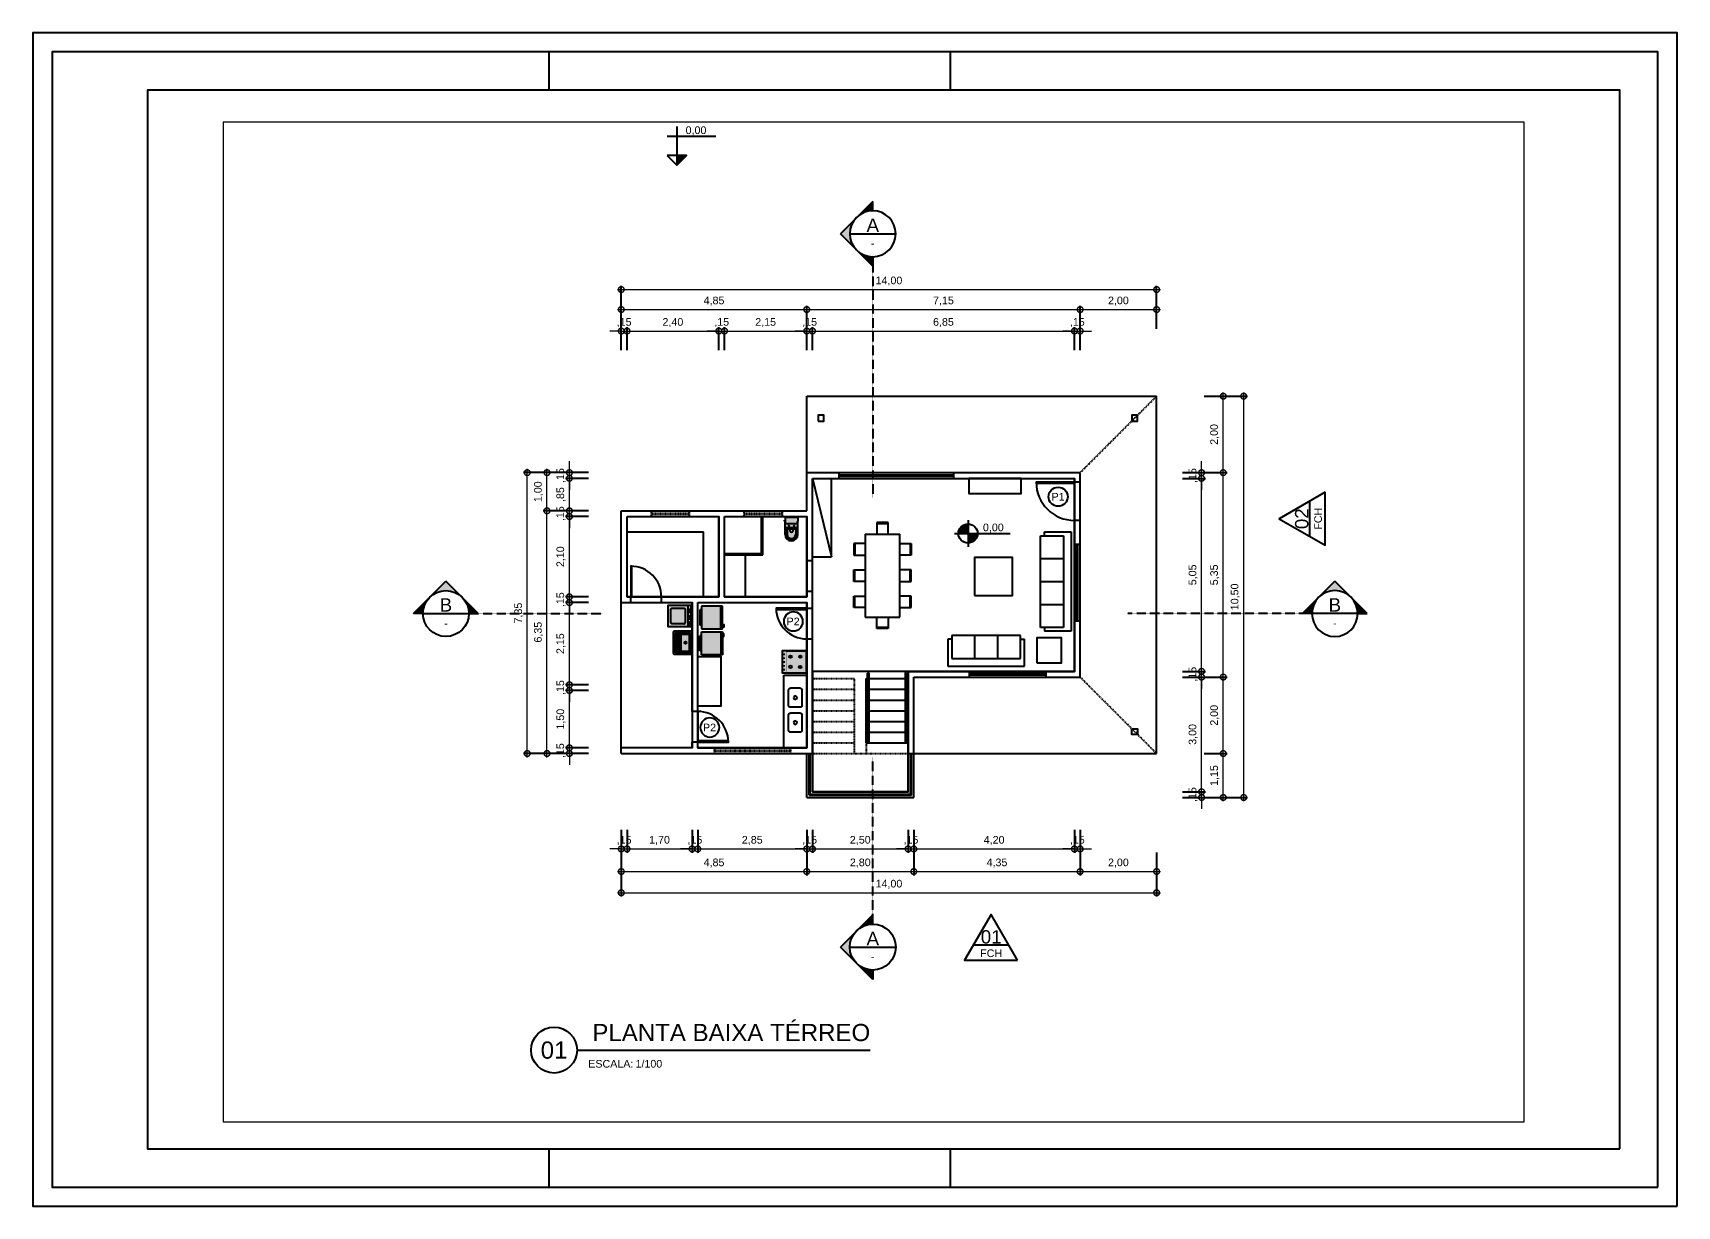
# Paper-space layout 'A3_mm' of a CAD drawing. Header units: metres. Extents: x -425 to 5, y -5 to 302.
# The model-space entities are those that its viewports show. They can reach past a viewport. Long polylines and large blocks are cut down to what shows.
import ezdxf
from ezdxf.enums import TextEntityAlignment as Align

# ---------------------------------------------------------------- set-up
doc = ezdxf.new("R2010")
doc.units = ezdxf.units.M
doc.header["$LTSCALE"] = 0.25
doc.linetypes.add('DASHDOT2', pattern=[12.7, 6.35, -3.175, 0, -3.175])
doc.linetypes.add('DIVIDEX2', pattern=[63.5, 25.4, -12.7, 0, -12.7, 0, -12.7])
doc.layers.add('0_MRG_AUX', color=7, linetype='Continuous', true_color=0xecbcd1, plot=False)
doc.layers.add('ARQ_0_AREAS', color=7, linetype='Continuous', true_color=0x5a1694, plot=False)
for name, color, linetype in [('ARQ_ALV CT', 7, 'Continuous'), ('ARQ_ALV VS', 2, 'Continuous'), ('ARQ_ESQ CT', 3, 'Continuous'), ('ARQ_GRADIL', 2, 'Continuous'), ('ARQ_MOB 01', 1, 'Continuous'), ('ARQ_MOB 02', 2, 'Continuous'), ('ARQ_PISO 01', 1, 'Continuous'), ('ARQ_PROJ SUP', 1, 'DASHDOT2'), ('ARQ_SAN 01', 1, 'Continuous'), ('ARQ_SAN 02', 2, 'Continuous'), ('LOUÇA', 2, 'Continuous'), ('MRG_EXTERNA', 1, 'Continuous'), ('MRG_INTERNA', 2, 'Continuous'), ('SIMB_01', 1, 'Continuous'), ('SIMB_02', 2, 'Continuous'), ('SIMB_LCT', 7, 'DIVIDEX2'), ('SIMB_PREENCHIMENTO', 253, 'Continuous'), ('SIMB_TXT', 1, 'Continuous')]:
    doc.layers.add(name, color=color, linetype=linetype)
doc.layers.add('ARQ_COTA_AZUL', color=5, linetype='Continuous', lineweight=20, true_color=0x0000ff)
doc.styles.add('cota', font='arial.ttf')
doc.styles.add('SIMB', font='arial.ttf')
doc.dimstyles.new('Info 01 - annot', dxfattribs={"dimtxt": 2, "dimasz": 3, "dimexe": 1, "dimexo": 1, "dimgap": 1, "dimtad": 1, "dimzin": 4, "dimtxsty": 'cota', "dimblk": 'DOTSMALL', "dimcen": 2, "dimdle": 1, "dimclrd": 256, "dimclre": 256, "dimclrt": 1, "dimazin": 2, "dimtfac": 0.09, "dimtix": 1, "dimtmove": 2, "dimatfit": 2, "dimfxl": 5, "dimfxlon": 1, "dimtolj": 1, "dimtzin": 4, "dimlwd": -1, "dimarcsym": 1})

psp = doc.layouts.new('A3_mm')

msp = doc.modelspace()

# ---------------------------------------------------------------- blocks, each defined once
blk = doc.blocks.new('*U147')
at = {"layer": '0_MRG_AUX'}
blk.add_lwpolyline([(127, -127), (127, 7671), (-10795, 7671), (-10795, -127)], close=True, dxfattribs=at)
at = {"layer": 'MRG_EXTERNA'}
blk.add_lwpolyline([(0, 0), (0, 7544), (-10668, 7544), (-10668, 0)], close=True, dxfattribs=at)
at = {"layer": 'MRG_INTERNA'}
for p, q in [((-7366, 7290), (-7366, 7544)), ((-4699, 7290), (-4699, 7544)), ((-4699, 7290), (-4699, 7544)), ((-7366, 0), (-7366, 254)), ((-4699, 0), (-4699, 254)), ((-4699, 0), (-4699, 254))]:
    blk.add_line(p, q, dxfattribs=at)
blk.add_lwpolyline([(-254, 254), (-254, 7290), (-10033, 7290), (-10033, 254)], close=True, dxfattribs=at)
blk = doc.blocks.new('M6')
for p, q in [((0, 0), (-2.175, 0)), ((-2.175, -0.9), (-2.175, 0)), ((-1.925, 0), (-1.925, 0.3)), ((-1.925, 0.3), (-1.625, 0.3)), ((-1.925, 0.27), (-1.625, 0.27)), ((-1.625, 0.3), (-1.625, 0)), ((-1.2375, 0.3), (-1.2375, 0)), ((-0.9375, 0.3), (-1.2375, 0.3)), ((-0.9375, 0.27), (-1.2375, 0.27)), ((-0.9375, 0), (-0.9375, 0.3)), ((-0.55, 0.3), (-0.55, 0)), ((-0.25, 0.3), (-0.55, 0.3)), ((-0.25, 0.27), (-0.55, 0.27)), ((-0.25, 0), (-0.25, 0.3)), ((0, -0.9), (0, 0)), ((-2.175, -0.3), (-2.475, -0.3)), ((-2.475, -0.3), (-2.475, -0.6)), ((-2.445, -0.3), (-2.445, -0.6)), ((0, -0.3), (0.3, -0.3)), ((0.27, -0.3), (0.27, -0.6)), ((0.3, -0.3), (0.3, -0.6)), ((-2.475, -0.6), (-2.175, -0.6)), ((0.3, -0.6), (0, -0.6)), ((-2.175, -0.9), (0, -0.9)), ((-1.925, -0.9), (-1.925, -1.2)), ((-1.925, -1.17), (-1.625, -1.17)), ((-1.925, -1.2), (-1.625, -1.2)), ((-1.625, -1.2), (-1.625, -0.9)), ((-1.2375, -1.2), (-1.2375, -0.9)), ((-0.9375, -1.17), (-1.2375, -1.17)), ((-0.9375, -1.2), (-1.2375, -1.2)), ((-0.9375, -0.9), (-0.9375, -1.2)), ((-0.55, -1.2), (-0.55, -0.9)), ((-0.25, -1.17), (-0.55, -1.17)), ((-0.25, -1.2), (-0.55, -1.2)), ((-0.25, -0.9), (-0.25, -1.2))]:
    blk.add_line(p, q)
blk = doc.blocks.new('VASO_BELL')
at = {"true_color": 0xffffff}
h = blk.add_hatch(color=7, dxfattribs=at)
h.dxf.hatch_style = 1
edge = h.paths.add_edge_path()
edge.add_line((0, 0), (0.37, 0))
edge.add_line((0.37, 0), (0.37, -0.126))
edge.add_line((0.37, -0.126), (0.37, -0.505))
edge.add_arc((0.185, -0.505), 0.185, -180, 0, ccw=False)
edge.add_line((0, -0.505), (0, -0.126))
edge.add_line((0, -0.126), (0, 0))
h = blk.add_hatch(color=7, dxfattribs=at)
h.dxf.hatch_style = 1
h.paths.add_polyline_path([(-0.007, -0.086), (-0.022, -0.086), (-0.022, -0.121), (-0.007, -0.121)])
h = blk.add_hatch(color=7, dxfattribs=at)
h.dxf.hatch_style = 1
h.paths.add_polyline_path([(0, -0.089), (-0.007, -0.089), (-0.007, -0.117), (0, -0.117)])
at = {"layer": 'ARQ_SAN 01'}
for p, q in [((0.056, -0.361), (0.056, -0.505)), ((0.062, -0.361), (0.062, -0.505)), ((0.082, -0.336), (0.288, -0.336)), ((0.082, -0.342), (0.288, -0.342)), ((0.141, -0.353), (0.141, -0.406)), ((0.229, -0.353), (0.229, -0.406)), ((0.308, -0.361), (0.308, -0.505)), ((0.314, -0.361), (0.314, -0.505))]:
    blk.add_line(p, q, dxfattribs=at)
for centre in [(0.11, -0.255), (0.26, -0.255)]:
    blk.add_circle(centre, 0.0075, dxfattribs=at)
for centre, radius, start, end in [((0.082, -0.361), 0.025, 90, 180), ((0.082, -0.361), 0.019, 90, 180), ((0.191, -0.592), 0.244, 91.4264, 101.8331), ((0.168, -0.406), 0.027, 180, 229.1678), ((0.185, -0.386), 0.053, 229.1678, 310.8322), ((0.179, -0.592), 0.244, 78.1669, 88.5736), ((0.202, -0.406), 0.027, 310.8322, 0), ((0.288, -0.361), 0.025, 0, 90), ((0.288, -0.361), 0.019, 0, 90), ((0.185, -0.505), 0.129, 179.7773, 0.2227), ((0.185, -0.499), 0.123, 182.6006, 357.3994)]:
    blk.add_arc(centre, radius, start, end, dxfattribs=at)
at = {"layer": 'ARQ_SAN 02'}
for p, q in [((0, 0), (0, -0.126)), ((0, 0), (0.37, 0)), ((0.37, 0), (0.37, -0.126)), ((-0.022, -0.086), (-0.007, -0.086)), ((-0.022, -0.121), (-0.022, -0.086)), ((-0.022, -0.121), (-0.007, -0.121)), ((-0.007, -0.121), (-0.007, -0.086)), ((0, -0.089), (-0.007, -0.089)), ((0, -0.117), (-0.007, -0.117)), ((0, -0.505), (0, -0.126)), ((0.026, -0.331), (0.026, -0.505)), ((0.051, -0.306), (0.319, -0.306)), ((0.301, -0.195), (0.069, -0.195)), ((0.344, -0.331), (0.344, -0.505)), ((0.37, -0.505), (0.37, -0.126))]:
    blk.add_line(p, q, dxfattribs=at)
for centre, radius, start, end in [((0.069, -0.126), 0.069, 180, 270), ((0.051, -0.331), 0.025, 90, 180), ((0.301, -0.126), 0.069, 270, 0), ((0.319, -0.331), 0.025, 0, 90), ((0.185, -0.505), 0.185, 180, 0), ((0.185, -0.505), 0.159, 180, 0)]:
    blk.add_arc(centre, radius, start, end, dxfattribs=at)
blk = doc.blocks.new('GEL60')
at = {"true_color": 0xffffff}
h = blk.add_hatch(color=7, dxfattribs=at)
h.dxf.hatch_style = 1
h.paths.add_polyline_path([(0.6, 0.55), (0.55, 0.55), (0.55, 0.58), (0.48, 0.58), (0.48, 0.55), (0, 0.55), (0, 0), (0.1, 0), (0.1, -0.05), (0.5, -0.05), (0.5, 0), (0.6, 0)])
at = {"layer": 'ARQ_MOB 02'}
for p, q in [((0, 0.55), (0, 0)), ((0.6, 0.55), (0, 0.55)), ((0.6, 0.5), (0, 0.5)), ((0.6, 0), (0.6, 0.55)), ((0, 0), (0.6, 0)), ((0.1, 0), (0.1, -0.05)), ((0.5, 0), (0.5, -0.05)), ((0.1, -0.05), (0.5, -0.05))]:
    blk.add_line(p, q, dxfattribs=at)
blk.add_lwpolyline([(0.55, 0.55), (0.48, 0.55), (0.48, 0.58), (0.55, 0.58)], close=True, dxfattribs=at)
blk = doc.blocks.new('DUASX60')
blk.add_blockref('GEL60', (0.059, 0.071))
at = {"xscale": -1}
blk.add_blockref('GEL60', (1.335, 0.071), dxfattribs=at)
blk = doc.blocks.new('PIA')
at = {"layer": 'ARQ_MOB 01'}
for p, q in [((-0.35, 0.2), (-0.35, -0.2)), ((-0.05, 0.25), (-0.3, 0.25)), ((0, 0.2), (0, -0.2)), ((-0.05, -0.25), (-0.3, -0.25))]:
    blk.add_line(p, q, dxfattribs=at)
blk.add_circle((-0.175, 0), 0.0461, dxfattribs=at)
for centre, start, end in [((-0.3, 0.2), 90, 180), ((-0.05, 0.2), 0, 90), ((-0.3, -0.2), 180, 270), ((-0.05, -0.2), 270, 0)]:
    blk.add_arc(centre, 0.05, start, end, dxfattribs=at)
blk = doc.blocks.new('fogão_01')
at = {"true_color": 0xffffff}
h = blk.add_hatch(color=7, dxfattribs=at)
h.dxf.hatch_style = 1
h.paths.add_polyline_path([(0, -0.3), (-0.632, -0.3), (-0.632, 0.3), (0, 0.3)])
blk.add_lwpolyline([(0, -0.3), (-0.632, -0.3), (-0.632, 0.3), (0, 0.3)], close=True)
for points, const_width in [([(-0.585, 0.218), (-0.615, 0.218), (-0.615, 0.176), (-0.585, 0.176)], 0.005), ([(-0.585, 0.118), (-0.615, 0.118), (-0.615, 0.076), (-0.585, 0.076)], 0.005), ([(-0.585, 0.018), (-0.615, 0.018), (-0.615, -0.024), (-0.585, -0.024)], 0.005), ([(-0.585, -0.3), (-0.585, 0.3)], 0.005), ([(-0.542, 0.261), (-0.041, 0.261), (-0.041, -0.257), (-0.54, -0.257), (-0.54, 0.261)], 0.0045), ([(-0.54, 0.002), (-0.044, 0.002)], 0.0045), ([(-0.439, 0.146), (-0.453, 0.161)], 0.0045), ([(-0.438, 0.12), (-0.453, 0.105)], 0.0045), ([(-0.412, 0.147), (-0.397, 0.161)], 0.0045), ([(-0.412, 0.12), (-0.397, 0.105)], 0.0045), ([(-0.3, 0.261), (-0.3, -0.257)], 0.0045), ([(-0.183, 0.146), (-0.197, 0.161)], 0.0045), ([(-0.182, 0.12), (-0.197, 0.105)], 0.0045), ([(-0.156, 0.147), (-0.141, 0.161)], 0.0045), ([(-0.155, 0.12), (-0.141, 0.105)], 0.0045), ([(-0.585, -0.082), (-0.615, -0.082), (-0.615, -0.124), (-0.585, -0.124)], 0.005), ([(-0.585, -0.182), (-0.615, -0.182), (-0.615, -0.224), (-0.585, -0.224)], 0.005), ([(-0.439, -0.118), (-0.453, -0.104)], 0.0045), ([(-0.438, -0.145), (-0.453, -0.16)], 0.0045), ([(-0.412, -0.118), (-0.397, -0.103)], 0.0045), ([(-0.412, -0.145), (-0.397, -0.159)], 0.0045), ([(-0.185, -0.121), (-0.2, -0.106)], 0.0045), ([(-0.185, -0.148), (-0.199, -0.162)], 0.0045), ([(-0.158, -0.121), (-0.144, -0.106)], 0.0045), ([(-0.158, -0.147), (-0.144, -0.162)], 0.0045)]:
    blk.add_lwpolyline(points, dxfattribs=dict(const_width=const_width))
for points in [[(-0.603, 0.215), (-0.603, 0.176)], [(-0.603, 0.115), (-0.603, 0.076)], [(-0.603, 0.015), (-0.603, -0.024)], [(-0.603, -0.085), (-0.603, -0.124)], [(-0.603, -0.185), (-0.603, -0.224)]]:
    blk.add_lwpolyline(points)
for centre in [(-0.425, 0.133), (-0.169, 0.133), (-0.425, -0.131), (-0.172, -0.134)]:
    blk.add_circle(centre, 0.0314)
blk = doc.blocks.new('maq. lavar_02')
at = {"true_color": 0xffffff}
h = blk.add_hatch(color=7, dxfattribs=at)
h.dxf.hatch_style = 1
h.paths.add_polyline_path([(0.75, 0), (0, 0), (0, 0.8), (0.75, 0.8)])
for points in [[(0.75, 0), (0, 0), (0, 0.8), (0.75, 0.8), (0.75, 0)], [(0, 0.1), (0.75, 0.1)]]:
    blk.add_lwpolyline(points)
blk.add_lwpolyline([(0.1, 0.245), (0.1, 0.65, -0.414214), (0.15, 0.7), (0.6, 0.7, -0.414214), (0.65, 0.65), (0.65, 0.25, -0.414214), (0.6, 0.2), (0.147, 0.2)], format="xyb")
for points in [[(0.052, 0.02), (0.052, 0.078), (0.167, 0.078), (0.167, 0.02)], [(0.26, 0.02), (0.26, 0.078), (0.376, 0.078), (0.376, 0.02)], [(0.5, 0.02), (0.5, 0.078), (0.615, 0.078), (0.615, 0.02)]]:
    blk.add_lwpolyline(points, close=True)
blk.add_arc((0.15, 0.25), 0.05, 173.8325, 273.12652)
blk = doc.blocks.new('tanque_05')
at = {"true_color": 0xffffff}
h = blk.add_hatch(color=7, dxfattribs=at)
h.dxf.hatch_style = 1
edge = h.paths.add_edge_path()
edge.add_line((-0.269, -0.492), (0.269, -0.492))
edge.add_arc((0.269, -0.461), 0.0304, 270, 360)
edge.add_line((0.299, -0.461), (0.299, -0.01))
edge.add_arc((0.289, -0.01), 0.0101, 0, 90)
edge.add_line((0.289, 0), (-0.289, 0))
edge.add_arc((-0.289, -0.01), 0.0101, 90, 180)
edge.add_line((-0.299, -0.01), (-0.299, -0.461))
edge.add_arc((-0.269, -0.461), 0.0304, 180, 270)
for p, q in [((-0.258, -0.325), (0.258, -0.325)), ((0.258, -0.331), (-0.258, -0.331)), ((-0.258, -0.345), (0.258, -0.345)), ((0.258, -0.351), (-0.258, -0.351)), ((-0.258, -0.365), (0.258, -0.365)), ((0.258, -0.372), (-0.258, -0.372)), ((-0.258, -0.386), (0.258, -0.386)), ((0.258, -0.392), (-0.258, -0.392)), ((-0.258, -0.406), (0.258, -0.406)), ((0.258, -0.412), (-0.258, -0.412)), ((-0.258, -0.426), (0.258, -0.426)), ((-0.251, -0.447), (0.251, -0.447))]:
    blk.add_line(p, q)
for points in [[(-0.269, -0.492), (0.269, -0.492, 0.414214), (0.299, -0.461), (0.299, -0.01, 0.414214), (0.289, 0), (-0.289, 0, 0.414214), (-0.299, -0.01), (-0.299, -0.461, 0.414214)], [(-0.198, -0.289), (0.198, -0.289, 0.414214), (0.218, -0.269), (0.218, -0.086, 0.414214), (0.198, -0.066), (-0.198, -0.066, 0.414214), (-0.218, -0.086), (-0.218, -0.269, 0.414214)]]:
    blk.add_lwpolyline(points, format="xyb", close=True)
for points in [[(0.258, -0.281), (0.258, -0.061, 0.414214), (0.238, -0.041), (-0.238, -0.041, 0.414214), (-0.258, -0.061), (-0.258, -0.281)], [(-0.258, -0.282), (-0.258, -0.301, 0.414214), (-0.248, -0.311), (-0.236, -0.311), (0.234, -0.311), (0.248, -0.311, 0.414214), (0.258, -0.301), (0.258, -0.282)], [(-0.258, -0.309), (-0.258, -0.431, 0.414214), (-0.238, -0.451), (0.238, -0.451, 0.414214), (0.258, -0.431), (0.258, -0.309, 0.414214)]]:
    blk.add_lwpolyline(points, format="xyb")
blk.add_lwpolyline([(0.258, -0.432), (-0.258, -0.432)])
blk.add_circle((0, -0.172), 0.0284)
blk = doc.blocks.new('S3')
at = {"ltscale": 0.1}
for p, q in [((0, 0), (-2, 0)), ((0, -0.7), (0, 0)), ((-2, 0), (-2, -0.7)), ((-0.1, -0.2), (-1.9, -0.2)), ((-1.9, -0.2), (-1.9, -0.8)), ((-1.3, -0.8), (-1.3, -0.2)), ((-0.7, -0.8), (-0.7, -0.2)), ((-0.1, -0.8), (-0.1, -0.2)), ((-1.9, -0.7), (-2, -0.7)), ((-1.9, -0.8), (-0.1, -0.8)), ((-0.1, -0.7), (0, -0.7))]:
    blk.add_line(p, q, dxfattribs=at)
blk = doc.blocks.new('S4')
at = {"ltscale": 0.1}
for p, q in [((0, 0), (-2.6, 0)), ((0, -0.7), (0, 0)), ((-2.6, 0), (-2.6, -0.7)), ((-0.1, -0.2), (-2.5, -0.2)), ((-2.5, -0.2), (-2.5, -0.8)), ((-1.9, -0.8), (-1.9, -0.2)), ((-1.3, -0.8), (-1.3, -0.2)), ((-0.7, -0.8), (-0.7, -0.2)), ((-0.1, -0.8), (-0.1, -0.2)), ((-2.5, -0.7), (-2.6, -0.7)), ((-2.5, -0.8), (-0.1, -0.8)), ((-0.1, -0.7), (0, -0.7))]:
    blk.add_line(p, q, dxfattribs=at)
blk = doc.blocks.new('*U32')
at = {"layer": 'SIMB_PREENCHIMENTO', "transparency": 33554587}
h = blk.add_hatch(color=256, dxfattribs=at)
h.dxf.hatch_style = 1
h.paths.add_polyline_path([(2.5, 2.5), (0, 2.5), (0, 0)])
at = {"layer": 'SIMB_01'}
for p, q in [((0, 10.06), (0, 0)), ((-2.5, 7.56), (10.18, 7.56))]:
    blk.add_line(p, q, dxfattribs=at)
blk.add_lwpolyline([(-2.5, 2.5), (0, 0), (2.5, 2.5), (-2.5, 2.5)], dxfattribs=at)
at = {"layer": 'SIMB_TXT', "style": 'SIMB'}
blk.add_attdef('00,00', (2.3, 8.14), '', height=2, dxfattribs=at)
blk = doc.blocks.new('*U18')
at = {"layer": 'SIMB_PREENCHIMENTO', "transparency": 33554587}
h = blk.add_hatch(color=256, dxfattribs=at)
h.dxf.hatch_style = 1
h.paths.add_polyline_path([(0, 2.5, 0.414214), (-2.5, 0), (0, 0)])
h.paths.add_polyline_path([(2.5, 0), (0, 0), (0, -2.5, 0.414214)])
at = {"layer": 'SIMB_01'}
for p, q in [((-3.5, 0), (11.06, 0)), ((0, 3.5), (0, -3.5))]:
    blk.add_line(p, q, dxfattribs=at)
blk.add_circle((0, 0), 2.5, dxfattribs=at)
at = {"layer": 'SIMB_TXT', "style": 'SIMB'}
blk.add_attdef('00,00', (3.9, 0.58), '', height=2, dxfattribs=at)
blk = doc.blocks.new('*U20')
at = {"layer": 'SIMB_PREENCHIMENTO', "transparency": 33554587}
h = blk.add_hatch(color=256, dxfattribs=at)
h.dxf.hatch_style = 1
h.paths.add_polyline_path([(0, 8.48), (-4.15, 4.33, -0.401827), (4.15, 4.33)])
h = blk.add_hatch(color=256, dxfattribs=at)
h.dxf.hatch_style = 1
h.paths.add_polyline_path([(-4.33, 4.15), (-8.48, 0), (-6, 0, -0.193399)])
h = blk.add_hatch(color=256, dxfattribs=at)
h.dxf.hatch_style = 1
h.paths.add_polyline_path([(4.33, 4.15, -0.193399), (6, 0), (8.48, 0)])
at = {"layer": 'SIMB_01'}
for p, q in [((-8.48, 0), (0, 8.48)), ((8.48, 0), (0, 8.48)), ((0, 6), (0, -6)), ((-6, 0), (-8.48, 0)), ((6, 0), (8.48, 0))]:
    blk.add_line(p, q, dxfattribs=at)
blk.add_circle((0, 0), 6, dxfattribs=at)
at = {"layer": 'SIMB_LCT'}
blk.add_line((8.48, 0), (69.06, 0), dxfattribs=at)
at = {"layer": 'SIMB_TXT', "style": 'SIMB'}
for tag, height, p in [('000', 3.5, (-2.26, 0)), ('999', 2, (2.55, 0))]:
    blk.add_attdef(tag, text='', height=height, rotation=270, dxfattribs=at).set_placement(p, align=Align.MIDDLE_CENTER)
blk = doc.blocks.new('*U21')
at = {"layer": 'SIMB_PREENCHIMENTO', "transparency": 33554587}
h = blk.add_hatch(color=256, dxfattribs=at)
h.dxf.hatch_style = 1
h.paths.add_polyline_path([(0, 8.48), (-4.15, 4.33, -0.401827), (4.15, 4.33)])
h = blk.add_hatch(color=256, dxfattribs=at)
h.dxf.hatch_style = 1
h.paths.add_polyline_path([(-4.33, 4.15), (-8.48, 0), (-6, 0, -0.193399)])
h = blk.add_hatch(color=256, dxfattribs=at)
h.dxf.hatch_style = 1
h.paths.add_polyline_path([(4.33, 4.15, -0.193399), (6, 0), (8.48, 0)])
at = {"layer": 'SIMB_01'}
for p, q in [((-8.48, 0), (0, 8.48)), ((8.48, 0), (0, 8.48)), ((0, 6), (0, -6)), ((-6, 0), (-8.48, 0)), ((6, 0), (8.48, 0))]:
    blk.add_line(p, q, dxfattribs=at)
blk.add_circle((0, 0), 6, dxfattribs=at)
at = {"layer": 'SIMB_LCT'}
blk.add_line((8.48, 0), (49.63, 0), dxfattribs=at)
at = {"layer": 'SIMB_TXT', "style": 'SIMB'}
for tag, height, p in [('999', 2, (-2.53, 0)), ('000', 3.5, (2.25, 0))]:
    blk.add_attdef(tag, text='', height=height, rotation=270, dxfattribs=at).set_placement(p, align=Align.MIDDLE_CENTER)
blk = doc.blocks.new('*U33')
at = {"layer": 'SIMB_02'}
blk.add_line((-4.62, 0), (4.62, 0), dxfattribs=at)
blk.add_lwpolyline([(6.93, -4), (0, 8), (-6.93, -4)], close=True, dxfattribs=at)
at = {"layer": 'SIMB_TXT', "style": 'SIMB'}
for tag, height, p in [('00', 3.5, (0, 2.12)), ('000', 2, (0, -2.17))]:
    blk.add_attdef(tag, text='', height=height, dxfattribs=at).set_placement(p, align=Align.MIDDLE_CENTER)
blk = doc.blocks.new('_DotSmall')
at = {"color": 0, "linetype": 'ByBlock', "const_width": 0.5}
blk.add_lwpolyline([(-0.0625, 0, 1), (0.0625, 0, 1)], format="xyb", close=True, dxfattribs=at)
blk = doc.blocks.new('*D42')
at = {"layer": 'ARQ_COTA_AZUL', "transparency": 16777216}
for p, q in [((47906.798, 23426.963), (47906.798, 23427.263)), ((47906.798, 23426.813), (47906.798, 23426.963)), ((47906.798, 23426.813), (47906.798, 23426.513))]:
    blk.add_line(p, q, dxfattribs=at)
at = {"layer": 'ARQ_COTA_AZUL', "lineweight": -2, "transparency": 16777216}
for p, q in [((47907.298, 23426.963), (47906.698, 23426.963)), ((47907.298, 23426.813), (47906.698, 23426.813))]:
    blk.add_line(p, q, dxfattribs=at)
at = {"layer": 'Defpoints', "color": 0, "transparency": 16777216}
for p in [(47906.798, 23426.963), (47908.305, 23426.963), (47908.155, 23426.813)]:
    blk.add_point(p, dxfattribs=at)
at = {"layer": 'ARQ_COTA_AZUL', "transparency": 16777216, "xscale": 0.3, "yscale": 0.3, "zscale": 0.3}
for p, rotation in [((47906.798, 23426.963), 270), ((47906.798, 23426.813), 90)]:
    blk.add_blockref('_DotSmall', p, dxfattribs=dict(at, rotation=rotation))
at = {"layer": 'ARQ_COTA_AZUL', "color": 1, "transparency": 16777216, "insert": (47906.578, 23426.888), "char_height": 0.2, "attachment_point": 5, "rotation": 90, "style": 'cota'}
blk.add_mtext('\\A1;,15', dxfattribs=at)
blk = doc.blocks.new('*D43')
at = {"layer": 'ARQ_COTA_AZUL', "transparency": 16777216}
blk.add_line((47906.798, 23426.863), (47906.798, 23428.563), dxfattribs=at)
at = {"layer": 'ARQ_COTA_AZUL', "lineweight": -2, "transparency": 16777216}
for p, q in [((47907.298, 23428.463), (47906.698, 23428.463)), ((47907.298, 23426.963), (47906.698, 23426.963))]:
    blk.add_line(p, q, dxfattribs=at)
at = {"layer": 'Defpoints', "color": 0, "transparency": 16777216}
for p in [(47906.798, 23428.463), (47908.305, 23428.463), (47908.305, 23426.963)]:
    blk.add_point(p, dxfattribs=at)
at = {"layer": 'ARQ_COTA_AZUL', "transparency": 16777216, "xscale": 0.3, "yscale": 0.3, "zscale": 0.3}
for p, rotation in [((47906.798, 23428.463), 90), ((47906.798, 23426.963), 270)]:
    blk.add_blockref('_DotSmall', p, dxfattribs=dict(at, rotation=rotation))
at = {"layer": 'ARQ_COTA_AZUL', "color": 1, "transparency": 16777216, "insert": (47906.578, 23427.713), "char_height": 0.2, "attachment_point": 5, "rotation": 90, "style": 'cota'}
blk.add_mtext('\\A1;1,50', dxfattribs=at)
blk = doc.blocks.new('*D44')
at = {"layer": 'ARQ_COTA_AZUL', "lineweight": -2, "transparency": 16777216}
for p, q in [((47907.298, 23428.613), (47906.698, 23428.613)), ((47907.298, 23428.463), (47906.698, 23428.463))]:
    blk.add_line(p, q, dxfattribs=at)
at = {"layer": 'ARQ_COTA_AZUL', "transparency": 16777216}
for p, q in [((47906.798, 23428.613), (47906.798, 23428.913)), ((47906.798, 23428.463), (47906.798, 23428.613)), ((47906.798, 23428.463), (47906.798, 23428.163))]:
    blk.add_line(p, q, dxfattribs=at)
at = {"layer": 'Defpoints', "color": 0, "transparency": 16777216}
for p in [(47906.798, 23428.613), (47908.155, 23428.613), (47908.305, 23428.463)]:
    blk.add_point(p, dxfattribs=at)
at = {"layer": 'ARQ_COTA_AZUL', "transparency": 16777216, "xscale": 0.3, "yscale": 0.3, "zscale": 0.3}
for p, rotation in [((47906.798, 23428.613), 270), ((47906.798, 23428.463), 90)]:
    blk.add_blockref('_DotSmall', p, dxfattribs=dict(at, rotation=rotation))
at = {"layer": 'ARQ_COTA_AZUL', "color": 1, "transparency": 16777216, "insert": (47906.578, 23428.538), "char_height": 0.2, "attachment_point": 5, "rotation": 90, "style": 'cota'}
blk.add_mtext('\\A1;,15', dxfattribs=at)
blk = doc.blocks.new('*D45')
at = {"layer": 'ARQ_COTA_AZUL', "lineweight": -2, "transparency": 16777216}
for p, q in [((47907.298, 23430.763), (47906.698, 23430.763)), ((47907.298, 23428.613), (47906.698, 23428.613))]:
    blk.add_line(p, q, dxfattribs=at)
at = {"layer": 'ARQ_COTA_AZUL', "transparency": 16777216}
blk.add_line((47906.798, 23428.513), (47906.798, 23430.863), dxfattribs=at)
at = {"layer": 'Defpoints', "color": 0, "transparency": 16777216}
for p in [(47906.798, 23430.763), (47908.155, 23430.763), (47908.155, 23428.613)]:
    blk.add_point(p, dxfattribs=at)
at = {"layer": 'ARQ_COTA_AZUL', "transparency": 16777216, "xscale": 0.3, "yscale": 0.3, "zscale": 0.3}
for p, rotation in [((47906.798, 23430.763), 90), ((47906.798, 23428.613), 270)]:
    blk.add_blockref('_DotSmall', p, dxfattribs=dict(at, rotation=rotation))
at = {"layer": 'ARQ_COTA_AZUL', "color": 1, "transparency": 16777216, "insert": (47906.578, 23429.688), "char_height": 0.2, "attachment_point": 5, "rotation": 90, "style": 'cota'}
blk.add_mtext('\\A1;2,15', dxfattribs=at)
blk = doc.blocks.new('*D46')
at = {"layer": 'ARQ_COTA_AZUL', "transparency": 16777216}
for p, q in [((47906.798, 23430.913), (47906.798, 23431.213)), ((47906.798, 23430.763), (47906.798, 23430.913)), ((47906.798, 23430.763), (47906.798, 23430.463))]:
    blk.add_line(p, q, dxfattribs=at)
at = {"layer": 'ARQ_COTA_AZUL', "lineweight": -2, "transparency": 16777216}
for p, q in [((47907.298, 23430.913), (47906.698, 23430.913)), ((47907.298, 23430.763), (47906.698, 23430.763))]:
    blk.add_line(p, q, dxfattribs=at)
at = {"layer": 'Defpoints', "color": 0, "transparency": 16777216}
for p in [(47906.798, 23430.913), (47908.155, 23430.763), (47908.305, 23430.913)]:
    blk.add_point(p, dxfattribs=at)
at = {"layer": 'ARQ_COTA_AZUL', "transparency": 16777216, "xscale": 0.3, "yscale": 0.3, "zscale": 0.3}
for p, rotation in [((47906.798, 23430.913), 270), ((47906.798, 23430.763), 90)]:
    blk.add_blockref('_DotSmall', p, dxfattribs=dict(at, rotation=rotation))
at = {"layer": 'ARQ_COTA_AZUL', "color": 1, "transparency": 16777216, "insert": (47906.578, 23430.838), "char_height": 0.2, "attachment_point": 5, "rotation": 90, "style": 'cota'}
blk.add_mtext('\\A1;,15', dxfattribs=at)
blk = doc.blocks.new('*D47')
at = {"layer": 'ARQ_COTA_AZUL', "lineweight": -2, "transparency": 16777216}
for p, q in [((47907.298, 23433.013), (47906.698, 23433.013)), ((47907.298, 23430.913), (47906.698, 23430.913))]:
    blk.add_line(p, q, dxfattribs=at)
at = {"layer": 'ARQ_COTA_AZUL', "transparency": 16777216}
blk.add_line((47906.798, 23430.813), (47906.798, 23433.113), dxfattribs=at)
at = {"layer": 'Defpoints', "color": 0, "transparency": 16777216}
for p in [(47906.798, 23433.013), (47908.305, 23433.013), (47908.305, 23430.913)]:
    blk.add_point(p, dxfattribs=at)
at = {"layer": 'ARQ_COTA_AZUL', "transparency": 16777216, "xscale": 0.3, "yscale": 0.3, "zscale": 0.3}
for p, rotation in [((47906.798, 23433.013), 90), ((47906.798, 23430.913), 270)]:
    blk.add_blockref('_DotSmall', p, dxfattribs=dict(at, rotation=rotation))
at = {"layer": 'ARQ_COTA_AZUL', "color": 1, "transparency": 16777216, "insert": (47906.578, 23431.963), "char_height": 0.2, "attachment_point": 5, "rotation": 90, "style": 'cota'}
blk.add_mtext('\\A1;2,10', dxfattribs=at)
blk = doc.blocks.new('*D48')
at = {"layer": 'ARQ_COTA_AZUL', "transparency": 16777216}
for p, q in [((47906.798, 23433.163), (47906.798, 23433.463)), ((47906.798, 23433.013), (47906.798, 23433.163)), ((47906.798, 23433.013), (47906.798, 23432.713))]:
    blk.add_line(p, q, dxfattribs=at)
at = {"layer": 'ARQ_COTA_AZUL', "lineweight": -2, "transparency": 16777216}
for p, q in [((47907.298, 23433.163), (47906.698, 23433.163)), ((47907.298, 23433.013), (47906.698, 23433.013))]:
    blk.add_line(p, q, dxfattribs=at)
at = {"layer": 'Defpoints', "color": 0, "transparency": 16777216}
for p in [(47906.798, 23433.163), (47908.155, 23433.163), (47908.305, 23433.013)]:
    blk.add_point(p, dxfattribs=at)
at = {"layer": 'ARQ_COTA_AZUL', "transparency": 16777216, "xscale": 0.3, "yscale": 0.3, "zscale": 0.3}
for p, rotation in [((47906.798, 23433.163), 270), ((47906.798, 23433.013), 90)]:
    blk.add_blockref('_DotSmall', p, dxfattribs=dict(at, rotation=rotation))
at = {"layer": 'ARQ_COTA_AZUL', "color": 1, "transparency": 16777216, "insert": (47906.578, 23433.088), "char_height": 0.2, "attachment_point": 5, "rotation": 90, "style": 'cota'}
blk.add_mtext('\\A1;,15', dxfattribs=at)
blk = doc.blocks.new('*D49')
at = {"layer": 'ARQ_COTA_AZUL', "lineweight": -2, "transparency": 16777216}
for p, q in [((47907.298, 23434.013), (47906.698, 23434.013)), ((47907.298, 23433.163), (47906.698, 23433.163))]:
    blk.add_line(p, q, dxfattribs=at)
at = {"layer": 'ARQ_COTA_AZUL', "transparency": 16777216}
blk.add_line((47906.798, 23433.063), (47906.798, 23434.113), dxfattribs=at)
at = {"layer": 'Defpoints', "color": 0, "transparency": 16777216}
for p in [(47906.798, 23434.013), (47913.155, 23434.013), (47908.155, 23433.163)]:
    blk.add_point(p, dxfattribs=at)
at = {"layer": 'ARQ_COTA_AZUL', "transparency": 16777216, "xscale": 0.3, "yscale": 0.3, "zscale": 0.3}
for p, rotation in [((47906.798, 23434.013), 90), ((47906.798, 23433.163), 270)]:
    blk.add_blockref('_DotSmall', p, dxfattribs=dict(at, rotation=rotation))
at = {"layer": 'ARQ_COTA_AZUL', "color": 1, "transparency": 16777216, "insert": (47906.578, 23433.588), "char_height": 0.2, "attachment_point": 5, "rotation": 90, "style": 'cota'}
blk.add_mtext('\\A1;,85', dxfattribs=at)
blk = doc.blocks.new('*D50')
at = {"layer": 'ARQ_COTA_AZUL', "lineweight": -2, "transparency": 16777216}
for p, q in [((47907.298, 23434.163), (47906.698, 23434.163)), ((47907.298, 23434.013), (47906.698, 23434.013))]:
    blk.add_line(p, q, dxfattribs=at)
at = {"layer": 'ARQ_COTA_AZUL', "transparency": 16777216}
for p, q in [((47906.798, 23434.163), (47906.798, 23434.463)), ((47906.798, 23434.013), (47906.798, 23434.163)), ((47906.798, 23434.013), (47906.798, 23433.713))]:
    blk.add_line(p, q, dxfattribs=at)
at = {"layer": 'Defpoints', "color": 0, "transparency": 16777216}
for p in [(47906.798, 23434.163), (47913.005, 23434.163), (47913.155, 23434.013)]:
    blk.add_point(p, dxfattribs=at)
at = {"layer": 'ARQ_COTA_AZUL', "transparency": 16777216, "xscale": 0.3, "yscale": 0.3, "zscale": 0.3}
for p, rotation in [((47906.798, 23434.163), 270), ((47906.798, 23434.013), 90)]:
    blk.add_blockref('_DotSmall', p, dxfattribs=dict(at, rotation=rotation))
at = {"layer": 'ARQ_COTA_AZUL', "color": 1, "transparency": 16777216, "insert": (47906.578, 23434.088), "char_height": 0.2, "attachment_point": 5, "rotation": 90, "style": 'cota'}
blk.add_mtext('\\A1;,15', dxfattribs=at)
blk = doc.blocks.new('*D51')
at = {"layer": 'ARQ_COTA_AZUL', "lineweight": -2, "transparency": 16777216}
for p, q in [((47906.712, 23433.163), (47906.112, 23433.163)), ((47906.712, 23426.813), (47906.112, 23426.813))]:
    blk.add_line(p, q, dxfattribs=at)
at = {"layer": 'ARQ_COTA_AZUL', "transparency": 16777216}
blk.add_line((47906.212, 23426.713), (47906.212, 23433.263), dxfattribs=at)
at = {"layer": 'Defpoints', "color": 0, "transparency": 16777216}
for p in [(47906.212, 23433.163), (47908.155, 23433.163), (47908.155, 23426.813)]:
    blk.add_point(p, dxfattribs=at)
at = {"layer": 'ARQ_COTA_AZUL', "transparency": 16777216, "xscale": 0.3, "yscale": 0.3, "zscale": 0.3}
for p, rotation in [((47906.212, 23433.163), 90), ((47906.212, 23426.813), 270)]:
    blk.add_blockref('_DotSmall', p, dxfattribs=dict(at, rotation=rotation))
at = {"layer": 'ARQ_COTA_AZUL', "color": 1, "transparency": 16777216, "insert": (47905.992, 23429.988), "char_height": 0.2, "attachment_point": 5, "rotation": 90, "style": 'cota'}
blk.add_mtext('\\A1;6,35', dxfattribs=at)
blk = doc.blocks.new('*D52')
at = {"layer": 'ARQ_COTA_AZUL', "lineweight": -2, "transparency": 16777216}
for p, q in [((47906.712, 23434.163), (47906.112, 23434.163)), ((47906.712, 23433.163), (47906.112, 23433.163))]:
    blk.add_line(p, q, dxfattribs=at)
at = {"layer": 'ARQ_COTA_AZUL', "transparency": 16777216}
blk.add_line((47906.212, 23433.063), (47906.212, 23434.263), dxfattribs=at)
at = {"layer": 'Defpoints', "color": 0, "transparency": 16777216}
for p in [(47906.212, 23434.163), (47913.005, 23434.163), (47908.155, 23433.163)]:
    blk.add_point(p, dxfattribs=at)
at = {"layer": 'ARQ_COTA_AZUL', "transparency": 16777216, "xscale": 0.3, "yscale": 0.3, "zscale": 0.3}
for p, rotation in [((47906.212, 23434.163), 90), ((47906.212, 23433.163), 270)]:
    blk.add_blockref('_DotSmall', p, dxfattribs=dict(at, rotation=rotation))
at = {"layer": 'ARQ_COTA_AZUL', "color": 1, "transparency": 16777216, "insert": (47905.992, 23433.663), "char_height": 0.2, "attachment_point": 5, "rotation": 90, "style": 'cota'}
blk.add_mtext('\\A1;1,00', dxfattribs=at)
blk = doc.blocks.new('*D53')
at = {"layer": 'ARQ_COTA_AZUL', "lineweight": -2, "transparency": 16777216}
for p, q in [((47906.196, 23434.163), (47905.596, 23434.163)), ((47906.196, 23426.813), (47905.596, 23426.813))]:
    blk.add_line(p, q, dxfattribs=at)
at = {"layer": 'ARQ_COTA_AZUL', "transparency": 16777216}
blk.add_line((47905.696, 23426.713), (47905.696, 23434.263), dxfattribs=at)
at = {"layer": 'Defpoints', "color": 0, "transparency": 16777216}
for p in [(47905.696, 23434.163), (47908.155, 23434.163), (47908.155, 23426.813)]:
    blk.add_point(p, dxfattribs=at)
at = {"layer": 'ARQ_COTA_AZUL', "transparency": 16777216, "xscale": 0.3, "yscale": 0.3, "zscale": 0.3}
for p, rotation in [((47905.696, 23434.163), 90), ((47905.696, 23426.813), 270)]:
    blk.add_blockref('_DotSmall', p, dxfattribs=dict(at, rotation=rotation))
at = {"layer": 'ARQ_COTA_AZUL', "color": 1, "transparency": 16777216, "insert": (47905.476, 23430.488), "char_height": 0.2, "attachment_point": 5, "rotation": 90, "style": 'cota'}
blk.add_mtext('\\A1;7,35', dxfattribs=at)
blk = doc.blocks.new('*D70')
at = {"layer": 'ARQ_COTA_AZUL', "transparency": 16777216}
for p, q in [((47908.155, 23437.868), (47907.855, 23437.868)), ((47908.155, 23437.868), (47908.305, 23437.868)), ((47908.305, 23437.868), (47908.605, 23437.868))]:
    blk.add_line(p, q, dxfattribs=at)
at = {"layer": 'ARQ_COTA_AZUL', "lineweight": -2, "transparency": 16777216}
for p, q in [((47908.155, 23437.368), (47908.155, 23437.968)), ((47908.305, 23437.368), (47908.305, 23437.968))]:
    blk.add_line(p, q, dxfattribs=at)
at = {"layer": 'Defpoints', "color": 0, "transparency": 16777216}
for p in [(47908.305, 23437.868), (47908.155, 23433.163), (47908.305, 23433.013)]:
    blk.add_point(p, dxfattribs=at)
at = {"layer": 'ARQ_COTA_AZUL', "transparency": 16777216, "xscale": 0.3, "yscale": 0.3, "zscale": 0.3}
blk.add_blockref('_DotSmall', (47908.155, 23437.868), dxfattribs=at)
at = {"layer": 'ARQ_COTA_AZUL', "transparency": 16777216, "xscale": 0.3, "yscale": 0.3, "zscale": 0.3, "rotation": 180}
blk.add_blockref('_DotSmall', (47908.305, 23437.868), dxfattribs=at)
at = {"layer": 'ARQ_COTA_AZUL', "color": 1, "transparency": 16777216, "insert": (47908.23, 23438.088), "char_height": 0.2, "attachment_point": 5, "style": 'cota'}
blk.add_mtext('\\A1;,15', dxfattribs=at)
blk = doc.blocks.new('*D71')
at = {"layer": 'ARQ_COTA_AZUL', "transparency": 16777216}
blk.add_line((47908.205, 23437.868), (47910.805, 23437.868), dxfattribs=at)
at = {"layer": 'ARQ_COTA_AZUL', "lineweight": -2, "transparency": 16777216}
for p, q in [((47908.305, 23437.368), (47908.305, 23437.968)), ((47910.705, 23437.368), (47910.705, 23437.968))]:
    blk.add_line(p, q, dxfattribs=at)
at = {"layer": 'Defpoints', "color": 0, "transparency": 16777216}
for p in [(47910.705, 23437.868), (47908.305, 23433.013), (47910.705, 23433.013)]:
    blk.add_point(p, dxfattribs=at)
at = {"layer": 'ARQ_COTA_AZUL', "transparency": 16777216, "xscale": 0.3, "yscale": 0.3, "zscale": 0.3, "rotation": 180}
blk.add_blockref('_DotSmall', (47908.305, 23437.868), dxfattribs=at)
at = {"layer": 'ARQ_COTA_AZUL', "transparency": 16777216, "xscale": 0.3, "yscale": 0.3, "zscale": 0.3}
blk.add_blockref('_DotSmall', (47910.705, 23437.868), dxfattribs=at)
at = {"layer": 'ARQ_COTA_AZUL', "color": 1, "transparency": 16777216, "insert": (47909.505, 23438.088), "char_height": 0.2, "attachment_point": 5, "style": 'cota'}
blk.add_mtext('\\A1;2,40', dxfattribs=at)
blk = doc.blocks.new('*D72')
at = {"layer": 'ARQ_COTA_AZUL', "transparency": 16777216}
for p, q in [((47910.705, 23437.868), (47910.405, 23437.868)), ((47910.705, 23437.868), (47910.855, 23437.868)), ((47910.855, 23437.868), (47911.155, 23437.868))]:
    blk.add_line(p, q, dxfattribs=at)
at = {"layer": 'ARQ_COTA_AZUL', "lineweight": -2, "transparency": 16777216}
for p, q in [((47910.705, 23437.368), (47910.705, 23437.968)), ((47910.855, 23437.368), (47910.855, 23437.968))]:
    blk.add_line(p, q, dxfattribs=at)
at = {"layer": 'Defpoints', "color": 0, "transparency": 16777216}
for p in [(47910.855, 23437.868), (47910.705, 23433.013), (47910.855, 23433.013)]:
    blk.add_point(p, dxfattribs=at)
at = {"layer": 'ARQ_COTA_AZUL', "transparency": 16777216, "xscale": 0.3, "yscale": 0.3, "zscale": 0.3}
blk.add_blockref('_DotSmall', (47910.705, 23437.868), dxfattribs=at)
at = {"layer": 'ARQ_COTA_AZUL', "transparency": 16777216, "xscale": 0.3, "yscale": 0.3, "zscale": 0.3, "rotation": 180}
blk.add_blockref('_DotSmall', (47910.855, 23437.868), dxfattribs=at)
at = {"layer": 'ARQ_COTA_AZUL', "color": 1, "transparency": 16777216, "insert": (47910.78, 23438.088), "char_height": 0.2, "attachment_point": 5, "style": 'cota'}
blk.add_mtext('\\A1;,15', dxfattribs=at)
blk = doc.blocks.new('*D73')
at = {"layer": 'ARQ_COTA_AZUL', "transparency": 16777216}
blk.add_line((47910.755, 23437.868), (47913.105, 23437.868), dxfattribs=at)
at = {"layer": 'ARQ_COTA_AZUL', "lineweight": -2, "transparency": 16777216}
for p, q in [((47910.855, 23437.368), (47910.855, 23437.968)), ((47913.005, 23437.368), (47913.005, 23437.968))]:
    blk.add_line(p, q, dxfattribs=at)
at = {"layer": 'Defpoints', "color": 0, "transparency": 16777216}
for p in [(47913.005, 23437.868), (47910.855, 23433.013), (47913.005, 23433.163)]:
    blk.add_point(p, dxfattribs=at)
at = {"layer": 'ARQ_COTA_AZUL', "transparency": 16777216, "xscale": 0.3, "yscale": 0.3, "zscale": 0.3, "rotation": 180}
blk.add_blockref('_DotSmall', (47910.855, 23437.868), dxfattribs=at)
at = {"layer": 'ARQ_COTA_AZUL', "transparency": 16777216, "xscale": 0.3, "yscale": 0.3, "zscale": 0.3}
blk.add_blockref('_DotSmall', (47913.005, 23437.868), dxfattribs=at)
at = {"layer": 'ARQ_COTA_AZUL', "color": 1, "transparency": 16777216, "insert": (47911.93, 23438.088), "char_height": 0.2, "attachment_point": 5, "style": 'cota'}
blk.add_mtext('\\A1;2,15', dxfattribs=at)
blk = doc.blocks.new('*D74')
at = {"layer": 'ARQ_COTA_AZUL', "transparency": 16777216}
for p, q in [((47913.005, 23437.868), (47912.705, 23437.868)), ((47913.005, 23437.868), (47913.155, 23437.868)), ((47913.155, 23437.868), (47913.455, 23437.868))]:
    blk.add_line(p, q, dxfattribs=at)
at = {"layer": 'ARQ_COTA_AZUL', "lineweight": -2, "transparency": 16777216}
for p, q in [((47913.005, 23437.368), (47913.005, 23437.968)), ((47913.155, 23437.368), (47913.155, 23437.968))]:
    blk.add_line(p, q, dxfattribs=at)
at = {"layer": 'Defpoints', "color": 0, "transparency": 16777216}
for p in [(47913.155, 23437.868), (47913.155, 23434.013), (47913.005, 23433.163)]:
    blk.add_point(p, dxfattribs=at)
at = {"layer": 'ARQ_COTA_AZUL', "transparency": 16777216, "xscale": 0.3, "yscale": 0.3, "zscale": 0.3}
blk.add_blockref('_DotSmall', (47913.005, 23437.868), dxfattribs=at)
at = {"layer": 'ARQ_COTA_AZUL', "transparency": 16777216, "xscale": 0.3, "yscale": 0.3, "zscale": 0.3, "rotation": 180}
blk.add_blockref('_DotSmall', (47913.155, 23437.868), dxfattribs=at)
at = {"layer": 'ARQ_COTA_AZUL', "color": 1, "transparency": 16777216, "insert": (47913.08, 23438.088), "char_height": 0.2, "attachment_point": 5, "style": 'cota'}
blk.add_mtext('\\A1;,15', dxfattribs=at)
blk = doc.blocks.new('*D75')
at = {"layer": 'ARQ_COTA_AZUL', "transparency": 16777216}
blk.add_line((47913.055, 23437.868), (47920.105, 23437.868), dxfattribs=at)
at = {"layer": 'ARQ_COTA_AZUL', "lineweight": -2, "transparency": 16777216}
for p, q in [((47913.155, 23437.368), (47913.155, 23437.968)), ((47920.005, 23437.368), (47920.005, 23437.968))]:
    blk.add_line(p, q, dxfattribs=at)
at = {"layer": 'Defpoints', "color": 0, "transparency": 16777216}
for p in [(47920.005, 23437.868), (47913.155, 23434.013), (47920.005, 23432.913)]:
    blk.add_point(p, dxfattribs=at)
at = {"layer": 'ARQ_COTA_AZUL', "transparency": 16777216, "xscale": 0.3, "yscale": 0.3, "zscale": 0.3, "rotation": 180}
blk.add_blockref('_DotSmall', (47913.155, 23437.868), dxfattribs=at)
at = {"layer": 'ARQ_COTA_AZUL', "transparency": 16777216, "xscale": 0.3, "yscale": 0.3, "zscale": 0.3}
blk.add_blockref('_DotSmall', (47920.005, 23437.868), dxfattribs=at)
at = {"layer": 'ARQ_COTA_AZUL', "color": 1, "transparency": 16777216, "insert": (47916.58, 23438.088), "char_height": 0.2, "attachment_point": 5, "style": 'cota'}
blk.add_mtext('\\A1;6,85', dxfattribs=at)
blk = doc.blocks.new('*D76')
at = {"layer": 'ARQ_COTA_AZUL', "transparency": 16777216}
for p, q in [((47920.005, 23437.868), (47919.705, 23437.868)), ((47920.005, 23437.868), (47920.155, 23437.868)), ((47920.155, 23437.868), (47920.455, 23437.868))]:
    blk.add_line(p, q, dxfattribs=at)
at = {"layer": 'ARQ_COTA_AZUL', "lineweight": -2, "transparency": 16777216}
for p, q in [((47920.005, 23437.368), (47920.005, 23437.968)), ((47920.155, 23437.368), (47920.155, 23437.968))]:
    blk.add_line(p, q, dxfattribs=at)
at = {"layer": 'Defpoints', "color": 0, "transparency": 16777216}
for p in [(47920.155, 23437.868), (47920.155, 23434.163), (47920.005, 23432.913)]:
    blk.add_point(p, dxfattribs=at)
at = {"layer": 'ARQ_COTA_AZUL', "transparency": 16777216, "xscale": 0.3, "yscale": 0.3, "zscale": 0.3}
blk.add_blockref('_DotSmall', (47920.005, 23437.868), dxfattribs=at)
at = {"layer": 'ARQ_COTA_AZUL', "transparency": 16777216, "xscale": 0.3, "yscale": 0.3, "zscale": 0.3, "rotation": 180}
blk.add_blockref('_DotSmall', (47920.155, 23437.868), dxfattribs=at)
at = {"layer": 'ARQ_COTA_AZUL', "color": 1, "transparency": 16777216, "insert": (47920.08, 23438.088), "char_height": 0.2, "attachment_point": 5, "style": 'cota'}
blk.add_mtext('\\A1;,15', dxfattribs=at)
blk = doc.blocks.new('*D78')
at = {"layer": 'ARQ_COTA_AZUL', "transparency": 16777216}
for p, q in [((47923.331, 23425.813), (47923.331, 23426.113)), ((47923.331, 23425.663), (47923.331, 23425.813)), ((47923.331, 23425.663), (47923.331, 23425.363))]:
    blk.add_line(p, q, dxfattribs=at)
at = {"layer": 'ARQ_COTA_AZUL', "lineweight": -2, "transparency": 16777216}
for p, q in [((47922.831, 23425.813), (47923.431, 23425.813)), ((47922.831, 23425.663), (47923.431, 23425.663))]:
    blk.add_line(p, q, dxfattribs=at)
at = {"layer": 'Defpoints', "color": 0, "transparency": 16777216}
for p in [(47915.655, 23425.813), (47915.805, 23425.663), (47923.331, 23425.813)]:
    blk.add_point(p, dxfattribs=at)
at = {"layer": 'ARQ_COTA_AZUL', "transparency": 16777216, "xscale": 0.3, "yscale": 0.3, "zscale": 0.3}
for p, rotation in [((47923.331, 23425.813), 270), ((47923.331, 23425.663), 90)]:
    blk.add_blockref('_DotSmall', p, dxfattribs=dict(at, rotation=rotation))
at = {"layer": 'ARQ_COTA_AZUL', "color": 1, "transparency": 16777216, "insert": (47923.111, 23425.738), "char_height": 0.2, "attachment_point": 5, "rotation": 90, "style": 'cota'}
blk.add_mtext('\\A1;,15', dxfattribs=at)
blk = doc.blocks.new('*D79')
at = {"layer": 'ARQ_COTA_AZUL', "lineweight": -2, "transparency": 16777216}
for p, q in [((47908.155, 23437.93), (47908.155, 23438.53)), ((47913.005, 23437.93), (47913.005, 23438.53))]:
    blk.add_line(p, q, dxfattribs=at)
at = {"layer": 'ARQ_COTA_AZUL', "transparency": 16777216}
blk.add_line((47908.055, 23438.43), (47913.105, 23438.43), dxfattribs=at)
at = {"layer": 'Defpoints', "color": 0, "transparency": 16777216}
for p in [(47913.005, 23438.43), (47908.155, 23433.163), (47913.005, 23433.163)]:
    blk.add_point(p, dxfattribs=at)
at = {"layer": 'ARQ_COTA_AZUL', "transparency": 16777216, "xscale": 0.3, "yscale": 0.3, "zscale": 0.3, "rotation": 180}
blk.add_blockref('_DotSmall', (47908.155, 23438.43), dxfattribs=at)
at = {"layer": 'ARQ_COTA_AZUL', "transparency": 16777216, "xscale": 0.3, "yscale": 0.3, "zscale": 0.3}
blk.add_blockref('_DotSmall', (47913.005, 23438.43), dxfattribs=at)
at = {"layer": 'ARQ_COTA_AZUL', "color": 1, "transparency": 16777216, "insert": (47910.58, 23438.65), "char_height": 0.2, "attachment_point": 5, "style": 'cota'}
blk.add_mtext('\\A1;4,85', dxfattribs=at)
blk = doc.blocks.new('*D80')
at = {"layer": 'ARQ_COTA_AZUL', "lineweight": -2, "transparency": 16777216}
for p, q in [((47913.005, 23437.93), (47913.005, 23438.53)), ((47920.155, 23437.93), (47920.155, 23438.53))]:
    blk.add_line(p, q, dxfattribs=at)
at = {"layer": 'ARQ_COTA_AZUL', "transparency": 16777216}
blk.add_line((47912.905, 23438.43), (47920.255, 23438.43), dxfattribs=at)
at = {"layer": 'Defpoints', "color": 0, "transparency": 16777216}
for p in [(47920.155, 23438.43), (47920.155, 23434.163), (47913.005, 23433.163)]:
    blk.add_point(p, dxfattribs=at)
at = {"layer": 'ARQ_COTA_AZUL', "transparency": 16777216, "xscale": 0.3, "yscale": 0.3, "zscale": 0.3, "rotation": 180}
blk.add_blockref('_DotSmall', (47913.005, 23438.43), dxfattribs=at)
at = {"layer": 'ARQ_COTA_AZUL', "transparency": 16777216, "xscale": 0.3, "yscale": 0.3, "zscale": 0.3}
blk.add_blockref('_DotSmall', (47920.155, 23438.43), dxfattribs=at)
at = {"layer": 'ARQ_COTA_AZUL', "color": 1, "transparency": 16777216, "insert": (47916.58, 23438.65), "char_height": 0.2, "attachment_point": 5, "style": 'cota'}
blk.add_mtext('\\A1;7,15', dxfattribs=at)
blk = doc.blocks.new('*D82')
at = {"layer": 'ARQ_COTA_AZUL', "lineweight": -2, "transparency": 16777216}
for p, q in [((47920.155, 23437.93), (47920.155, 23438.53)), ((47922.155, 23437.93), (47922.155, 23438.53))]:
    blk.add_line(p, q, dxfattribs=at)
at = {"layer": 'ARQ_COTA_AZUL', "transparency": 16777216}
blk.add_line((47920.055, 23438.43), (47922.255, 23438.43), dxfattribs=at)
at = {"layer": 'Defpoints', "color": 0, "transparency": 16777216}
for p in [(47922.155, 23438.43), (47922.155, 23436.163), (47920.155, 23434.163)]:
    blk.add_point(p, dxfattribs=at)
at = {"layer": 'ARQ_COTA_AZUL', "transparency": 16777216, "xscale": 0.3, "yscale": 0.3, "zscale": 0.3, "rotation": 180}
blk.add_blockref('_DotSmall', (47920.155, 23438.43), dxfattribs=at)
at = {"layer": 'ARQ_COTA_AZUL', "transparency": 16777216, "xscale": 0.3, "yscale": 0.3, "zscale": 0.3}
blk.add_blockref('_DotSmall', (47922.155, 23438.43), dxfattribs=at)
at = {"layer": 'ARQ_COTA_AZUL', "color": 1, "transparency": 16777216, "insert": (47921.155, 23438.65), "char_height": 0.2, "attachment_point": 5, "style": 'cota'}
blk.add_mtext('\\A1;2,00', dxfattribs=at)
blk = doc.blocks.new('*D83')
at = {"layer": 'ARQ_COTA_AZUL', "transparency": 16777216}
blk.add_line((47908.055, 23438.953), (47922.255, 23438.953), dxfattribs=at)
at = {"layer": 'ARQ_COTA_AZUL', "lineweight": -2, "transparency": 16777216}
for p, q in [((47908.155, 23438.453), (47908.155, 23439.053)), ((47922.155, 23438.453), (47922.155, 23439.053))]:
    blk.add_line(p, q, dxfattribs=at)
at = {"layer": 'Defpoints', "color": 0, "transparency": 16777216}
for p in [(47922.155, 23438.953), (47922.155, 23436.163), (47908.155, 23433.163)]:
    blk.add_point(p, dxfattribs=at)
at = {"layer": 'ARQ_COTA_AZUL', "transparency": 16777216, "xscale": 0.3, "yscale": 0.3, "zscale": 0.3, "rotation": 180}
blk.add_blockref('_DotSmall', (47908.155, 23438.953), dxfattribs=at)
at = {"layer": 'ARQ_COTA_AZUL', "transparency": 16777216, "xscale": 0.3, "yscale": 0.3, "zscale": 0.3}
blk.add_blockref('_DotSmall', (47922.155, 23438.953), dxfattribs=at)
at = {"layer": 'ARQ_COTA_AZUL', "color": 1, "transparency": 16777216, "insert": (47915.155, 23439.174), "char_height": 0.2, "attachment_point": 5, "style": 'cota'}
blk.add_mtext('\\A1;14,00', dxfattribs=at)
blk = doc.blocks.new('*D84')
at = {"layer": 'ARQ_COTA_AZUL', "lineweight": -2, "transparency": 16777216}
for p, q in [((47922.831, 23428.813), (47923.431, 23428.813)), ((47922.831, 23425.813), (47923.431, 23425.813))]:
    blk.add_line(p, q, dxfattribs=at)
at = {"layer": 'ARQ_COTA_AZUL', "transparency": 16777216}
blk.add_line((47923.331, 23425.713), (47923.331, 23428.913), dxfattribs=at)
at = {"layer": 'Defpoints', "color": 0, "transparency": 16777216}
for p in [(47920.155, 23428.813), (47923.331, 23428.813), (47915.655, 23425.813)]:
    blk.add_point(p, dxfattribs=at)
at = {"layer": 'ARQ_COTA_AZUL', "transparency": 16777216, "xscale": 0.3, "yscale": 0.3, "zscale": 0.3}
for p, rotation in [((47923.331, 23428.813), 90), ((47923.331, 23425.813), 270)]:
    blk.add_blockref('_DotSmall', p, dxfattribs=dict(at, rotation=rotation))
at = {"layer": 'ARQ_COTA_AZUL', "color": 1, "transparency": 16777216, "insert": (47923.111, 23427.313), "char_height": 0.2, "attachment_point": 5, "rotation": 90, "style": 'cota'}
blk.add_mtext('\\A1;3,00', dxfattribs=at)
blk = doc.blocks.new('*D85')
at = {"layer": 'ARQ_COTA_AZUL', "transparency": 16777216}
for p, q in [((47923.331, 23428.963), (47923.331, 23429.263)), ((47923.331, 23428.813), (47923.331, 23428.963)), ((47923.331, 23428.813), (47923.331, 23428.513))]:
    blk.add_line(p, q, dxfattribs=at)
at = {"layer": 'ARQ_COTA_AZUL', "lineweight": -2, "transparency": 16777216}
for p, q in [((47922.831, 23428.963), (47923.431, 23428.963)), ((47922.831, 23428.813), (47923.431, 23428.813))]:
    blk.add_line(p, q, dxfattribs=at)
at = {"layer": 'Defpoints', "color": 0, "transparency": 16777216}
for p in [(47920.005, 23428.963), (47920.155, 23428.813), (47923.331, 23428.963)]:
    blk.add_point(p, dxfattribs=at)
at = {"layer": 'ARQ_COTA_AZUL', "transparency": 16777216, "xscale": 0.3, "yscale": 0.3, "zscale": 0.3}
for p, rotation in [((47923.331, 23428.963), 270), ((47923.331, 23428.813), 90)]:
    blk.add_blockref('_DotSmall', p, dxfattribs=dict(at, rotation=rotation))
at = {"layer": 'ARQ_COTA_AZUL', "color": 1, "transparency": 16777216, "insert": (47923.111, 23428.888), "char_height": 0.2, "attachment_point": 5, "rotation": 90, "style": 'cota'}
blk.add_mtext('\\A1;,15', dxfattribs=at)
blk = doc.blocks.new('*D86')
at = {"layer": 'ARQ_COTA_AZUL', "lineweight": -2, "transparency": 16777216}
for p, q in [((47922.831, 23434.013), (47923.431, 23434.013)), ((47922.831, 23428.963), (47923.431, 23428.963))]:
    blk.add_line(p, q, dxfattribs=at)
at = {"layer": 'ARQ_COTA_AZUL', "transparency": 16777216}
blk.add_line((47923.331, 23428.863), (47923.331, 23434.113), dxfattribs=at)
at = {"layer": 'Defpoints', "color": 0, "transparency": 16777216}
for p in [(47920.005, 23434.013), (47923.331, 23434.013), (47920.005, 23428.963)]:
    blk.add_point(p, dxfattribs=at)
at = {"layer": 'ARQ_COTA_AZUL', "transparency": 16777216, "xscale": 0.3, "yscale": 0.3, "zscale": 0.3}
for p, rotation in [((47923.331, 23434.013), 90), ((47923.331, 23428.963), 270)]:
    blk.add_blockref('_DotSmall', p, dxfattribs=dict(at, rotation=rotation))
at = {"layer": 'ARQ_COTA_AZUL', "color": 1, "transparency": 16777216, "insert": (47923.111, 23431.488), "char_height": 0.2, "attachment_point": 5, "rotation": 90, "style": 'cota'}
blk.add_mtext('\\A1;5,05', dxfattribs=at)
blk = doc.blocks.new('*D87')
at = {"layer": 'ARQ_COTA_AZUL', "lineweight": -2, "transparency": 16777216}
for p, q in [((47922.831, 23434.163), (47923.431, 23434.163)), ((47922.831, 23434.013), (47923.431, 23434.013))]:
    blk.add_line(p, q, dxfattribs=at)
at = {"layer": 'ARQ_COTA_AZUL', "transparency": 16777216}
for p, q in [((47923.331, 23434.163), (47923.331, 23434.463)), ((47923.331, 23434.013), (47923.331, 23434.163)), ((47923.331, 23434.013), (47923.331, 23433.713))]:
    blk.add_line(p, q, dxfattribs=at)
at = {"layer": 'Defpoints', "color": 0, "transparency": 16777216}
for p in [(47920.155, 23434.163), (47923.331, 23434.163), (47920.005, 23434.013)]:
    blk.add_point(p, dxfattribs=at)
at = {"layer": 'ARQ_COTA_AZUL', "transparency": 16777216, "xscale": 0.3, "yscale": 0.3, "zscale": 0.3}
for p, rotation in [((47923.331, 23434.163), 270), ((47923.331, 23434.013), 90)]:
    blk.add_blockref('_DotSmall', p, dxfattribs=dict(at, rotation=rotation))
at = {"layer": 'ARQ_COTA_AZUL', "color": 1, "transparency": 16777216, "insert": (47923.111, 23434.088), "char_height": 0.2, "attachment_point": 5, "rotation": 90, "style": 'cota'}
blk.add_mtext('\\A1;,15', dxfattribs=at)
blk = doc.blocks.new('*D88')
at = {"layer": 'ARQ_COTA_AZUL', "transparency": 16777216}
blk.add_line((47923.897, 23425.563), (47923.897, 23426.913), dxfattribs=at)
at = {"layer": 'ARQ_COTA_AZUL', "lineweight": -2, "transparency": 16777216}
for p, q in [((47923.397, 23426.813), (47923.997, 23426.813)), ((47923.397, 23425.663), (47923.997, 23425.663))]:
    blk.add_line(p, q, dxfattribs=at)
at = {"layer": 'Defpoints', "color": 0, "transparency": 16777216}
for p in [(47922.155, 23426.813), (47923.897, 23426.813), (47915.805, 23425.663)]:
    blk.add_point(p, dxfattribs=at)
at = {"layer": 'ARQ_COTA_AZUL', "transparency": 16777216, "xscale": 0.3, "yscale": 0.3, "zscale": 0.3}
for p, rotation in [((47923.897, 23426.813), 90), ((47923.897, 23425.663), 270)]:
    blk.add_blockref('_DotSmall', p, dxfattribs=dict(at, rotation=rotation))
at = {"layer": 'ARQ_COTA_AZUL', "color": 1, "transparency": 16777216, "insert": (47923.676, 23426.238), "char_height": 0.2, "attachment_point": 5, "rotation": 90, "style": 'cota'}
blk.add_mtext('\\A1;1,15', dxfattribs=at)
blk = doc.blocks.new('*D89')
at = {"layer": 'ARQ_COTA_AZUL', "lineweight": -2, "transparency": 16777216}
for p, q in [((47923.397, 23434.163), (47923.997, 23434.163)), ((47923.397, 23428.813), (47923.997, 23428.813))]:
    blk.add_line(p, q, dxfattribs=at)
at = {"layer": 'ARQ_COTA_AZUL', "transparency": 16777216}
blk.add_line((47923.897, 23428.713), (47923.897, 23434.263), dxfattribs=at)
at = {"layer": 'Defpoints', "color": 0, "transparency": 16777216}
for p in [(47920.155, 23434.163), (47923.897, 23434.163), (47920.155, 23428.813)]:
    blk.add_point(p, dxfattribs=at)
at = {"layer": 'ARQ_COTA_AZUL', "transparency": 16777216, "xscale": 0.3, "yscale": 0.3, "zscale": 0.3}
for p, rotation in [((47923.897, 23434.163), 90), ((47923.897, 23428.813), 270)]:
    blk.add_blockref('_DotSmall', p, dxfattribs=dict(at, rotation=rotation))
at = {"layer": 'ARQ_COTA_AZUL', "color": 1, "transparency": 16777216, "insert": (47923.676, 23431.488), "char_height": 0.2, "attachment_point": 5, "rotation": 90, "style": 'cota'}
blk.add_mtext('\\A1;5,35', dxfattribs=at)
blk = doc.blocks.new('*D90')
at = {"layer": 'ARQ_COTA_AZUL', "lineweight": -2, "transparency": 16777216}
for p, q in [((47923.397, 23436.163), (47923.997, 23436.163)), ((47923.397, 23434.163), (47923.997, 23434.163))]:
    blk.add_line(p, q, dxfattribs=at)
at = {"layer": 'ARQ_COTA_AZUL', "transparency": 16777216}
blk.add_line((47923.897, 23434.063), (47923.897, 23436.263), dxfattribs=at)
at = {"layer": 'Defpoints', "color": 0, "transparency": 16777216}
for p in [(47922.155, 23436.163), (47923.897, 23436.163), (47920.155, 23434.163)]:
    blk.add_point(p, dxfattribs=at)
at = {"layer": 'ARQ_COTA_AZUL', "transparency": 16777216, "xscale": 0.3, "yscale": 0.3, "zscale": 0.3}
for p, rotation in [((47923.897, 23436.163), 90), ((47923.897, 23434.163), 270)]:
    blk.add_blockref('_DotSmall', p, dxfattribs=dict(at, rotation=rotation))
at = {"layer": 'ARQ_COTA_AZUL', "color": 1, "transparency": 16777216, "insert": (47923.676, 23435.163), "char_height": 0.2, "attachment_point": 5, "rotation": 90, "style": 'cota'}
blk.add_mtext('\\A1;2,00', dxfattribs=at)
blk = doc.blocks.new('*D91')
at = {"layer": 'ARQ_COTA_AZUL', "lineweight": -2, "transparency": 16777216}
for p, q in [((47923.397, 23428.813), (47923.997, 23428.813)), ((47923.397, 23426.813), (47923.997, 23426.813))]:
    blk.add_line(p, q, dxfattribs=at)
at = {"layer": 'ARQ_COTA_AZUL', "transparency": 16777216}
blk.add_line((47923.897, 23426.713), (47923.897, 23428.913), dxfattribs=at)
at = {"layer": 'Defpoints', "color": 0, "transparency": 16777216}
for p in [(47920.155, 23428.813), (47923.897, 23428.813), (47922.155, 23426.813)]:
    blk.add_point(p, dxfattribs=at)
at = {"layer": 'ARQ_COTA_AZUL', "transparency": 16777216, "xscale": 0.3, "yscale": 0.3, "zscale": 0.3}
for p, rotation in [((47923.897, 23428.813), 90), ((47923.897, 23426.813), 270)]:
    blk.add_blockref('_DotSmall', p, dxfattribs=dict(at, rotation=rotation))
at = {"layer": 'ARQ_COTA_AZUL', "color": 1, "transparency": 16777216, "insert": (47923.676, 23427.813), "char_height": 0.2, "attachment_point": 5, "rotation": 90, "style": 'cota'}
blk.add_mtext('\\A1;2,00', dxfattribs=at)
blk = doc.blocks.new('*D92')
at = {"layer": 'ARQ_COTA_AZUL', "lineweight": -2, "transparency": 16777216}
for p, q in [((47923.932, 23436.163), (47924.532, 23436.163)), ((47923.932, 23425.663), (47924.532, 23425.663))]:
    blk.add_line(p, q, dxfattribs=at)
at = {"layer": 'ARQ_COTA_AZUL', "transparency": 16777216}
blk.add_line((47924.432, 23425.563), (47924.432, 23436.263), dxfattribs=at)
at = {"layer": 'Defpoints', "color": 0, "transparency": 16777216}
for p in [(47922.155, 23436.163), (47924.432, 23436.163), (47915.805, 23425.663)]:
    blk.add_point(p, dxfattribs=at)
at = {"layer": 'ARQ_COTA_AZUL', "transparency": 16777216, "xscale": 0.3, "yscale": 0.3, "zscale": 0.3}
for p, rotation in [((47924.432, 23436.163), 90), ((47924.432, 23425.663), 270)]:
    blk.add_blockref('_DotSmall', p, dxfattribs=dict(at, rotation=rotation))
at = {"layer": 'ARQ_COTA_AZUL', "color": 1, "transparency": 16777216, "insert": (47924.212, 23430.913), "char_height": 0.2, "attachment_point": 5, "rotation": 90, "style": 'cota'}
blk.add_mtext('\\A1;10,50', dxfattribs=at)
blk = doc.blocks.new('*U93')
at = {"layer": 'SIMB_02'}
blk.add_line((6, 0), (82.69, 0), dxfattribs=at)
blk.add_circle((0, 0), 6, dxfattribs=at)
at = {"layer": 'SIMB_TXT', "style": 'SIMB'}
blk.add_text('ESCALA:', height=2, dxfattribs=at).set_placement((8.94, -4.58))
blk.add_attdef('TITULO_DO_DESENHO', text='', height=4.5, dxfattribs=at).set_placement((10.02, 1), align=Align.BOTTOM_LEFT)
blk.add_attdef('NUM', text='', height=4.5, dxfattribs=at).set_placement((0, 0), align=Align.MIDDLE_CENTER)
blk.add_attdef('ESCALA', (21.3, -4.58), '', height=2, dxfattribs=at)
blk = doc.blocks.new('*U28')
at = {"layer": 'SIMB_02'}
blk.add_circle((0, 0), 2.5, dxfattribs=at)
at = {"layer": 'SIMB_TXT', "style": 'SIMB'}
blk.add_attdef('CDESQ', text='', height=2, dxfattribs=at).set_placement((0, 0), align=Align.MIDDLE_CENTER)
blk = doc.blocks.new('*U143')
at = {"layer": 'SIMB_PREENCHIMENTO', "transparency": 33554587}
h = blk.add_hatch(color=256, dxfattribs=at)
h.dxf.hatch_style = 1
h.paths.add_polyline_path([(0, 8.48), (-4.15, 4.33, -0.401827), (4.15, 4.33)])
h = blk.add_hatch(color=256, dxfattribs=at)
h.dxf.hatch_style = 1
h.paths.add_polyline_path([(-4.33, 4.15), (-8.48, 0), (-6, 0, -0.193399)])
h = blk.add_hatch(color=256, dxfattribs=at)
h.dxf.hatch_style = 1
h.paths.add_polyline_path([(4.33, 4.15, -0.193399), (6, 0), (8.48, 0)])
at = {"layer": 'SIMB_01'}
for p, q in [((-8.48, 0), (0, 8.48)), ((8.48, 0), (0, 8.48)), ((-6, 0), (-8.48, 0)), ((-6, 0), (6, 0)), ((6, 0), (8.48, 0))]:
    blk.add_line(p, q, dxfattribs=at)
blk.add_circle((0, 0), 6, dxfattribs=at)
at = {"layer": 'SIMB_LCT'}
blk.add_line((8.48, 0), (40.85, 0), dxfattribs=at)
at = {"layer": 'SIMB_TXT', "style": 'SIMB'}
for tag, height, p in [('000', 3.5, (0, 2.25)), ('999', 2, (0, -2.53))]:
    blk.add_attdef(tag, text='', height=height, dxfattribs=at).set_placement(p, align=Align.MIDDLE_CENTER)
blk = doc.blocks.new('*U142')
at = {"layer": 'SIMB_PREENCHIMENTO', "transparency": 33554587}
h = blk.add_hatch(color=256, dxfattribs=at)
h.dxf.hatch_style = 1
h.paths.add_polyline_path([(0, 8.48), (-4.15, 4.33, -0.401827), (4.15, 4.33)])
h = blk.add_hatch(color=256, dxfattribs=at)
h.dxf.hatch_style = 1
h.paths.add_polyline_path([(-4.33, 4.15), (-8.48, 0), (-6, 0, -0.193399)])
h = blk.add_hatch(color=256, dxfattribs=at)
h.dxf.hatch_style = 1
h.paths.add_polyline_path([(4.33, 4.15, -0.193399), (6, 0), (8.48, 0)])
at = {"layer": 'SIMB_01'}
for p, q in [((-8.48, 0), (0, 8.48)), ((8.48, 0), (0, 8.48)), ((-6, 0), (-8.48, 0)), ((-6, 0), (6, 0)), ((6, 0), (8.48, 0))]:
    blk.add_line(p, q, dxfattribs=at)
blk.add_circle((0, 0), 6, dxfattribs=at)
at = {"layer": 'SIMB_LCT'}
blk.add_line((8.48, 0), (54.25, 0), dxfattribs=at)
at = {"layer": 'SIMB_TXT', "style": 'SIMB'}
for tag, height, p in [('000', 3.5, (0, 2.25)), ('999', 2, (0, -2.53))]:
    blk.add_attdef(tag, text='', height=height, dxfattribs=at).set_placement(p, align=Align.MIDDLE_CENTER)
blk = doc.blocks.new('*D280')
at = {"layer": 'ARQ_COTA_AZUL', "lineweight": -2, "transparency": 16777216}
for p, q in [((47908.155, 23424.816), (47908.155, 23424.216)), ((47908.305, 23424.816), (47908.305, 23424.216))]:
    blk.add_line(p, q, dxfattribs=at)
at = {"layer": 'ARQ_COTA_AZUL', "transparency": 16777216}
for p, q in [((47908.155, 23424.316), (47907.855, 23424.316)), ((47908.155, 23424.316), (47908.305, 23424.316)), ((47908.305, 23424.316), (47908.605, 23424.316))]:
    blk.add_line(p, q, dxfattribs=at)
at = {"layer": 'Defpoints', "color": 0, "transparency": 16777216}
for p in [(47908.305, 23430.913), (47908.155, 23426.813), (47908.305, 23424.316)]:
    blk.add_point(p, dxfattribs=at)
at = {"layer": 'ARQ_COTA_AZUL', "transparency": 16777216, "xscale": 0.3, "yscale": 0.3, "zscale": 0.3}
blk.add_blockref('_DotSmall', (47908.155, 23424.316), dxfattribs=at)
at = {"layer": 'ARQ_COTA_AZUL', "transparency": 16777216, "xscale": 0.3, "yscale": 0.3, "zscale": 0.3, "rotation": 180}
blk.add_blockref('_DotSmall', (47908.305, 23424.316), dxfattribs=at)
at = {"layer": 'ARQ_COTA_AZUL', "color": 1, "transparency": 16777216, "insert": (47908.23, 23424.537), "char_height": 0.2, "attachment_point": 5, "style": 'cota'}
blk.add_mtext('\\A1;,15', dxfattribs=at)
blk = doc.blocks.new('*D281')
at = {"layer": 'ARQ_COTA_AZUL', "lineweight": -2, "transparency": 16777216}
for p, q in [((47908.305, 23424.816), (47908.305, 23424.216)), ((47910.005, 23424.816), (47910.005, 23424.216))]:
    blk.add_line(p, q, dxfattribs=at)
at = {"layer": 'ARQ_COTA_AZUL', "transparency": 16777216}
blk.add_line((47908.205, 23424.316), (47910.105, 23424.316), dxfattribs=at)
at = {"layer": 'Defpoints', "color": 0, "transparency": 16777216}
for p in [(47908.305, 23430.913), (47910.005, 23426.963), (47910.005, 23424.316)]:
    blk.add_point(p, dxfattribs=at)
at = {"layer": 'ARQ_COTA_AZUL', "transparency": 16777216, "xscale": 0.3, "yscale": 0.3, "zscale": 0.3, "rotation": 180}
blk.add_blockref('_DotSmall', (47908.305, 23424.316), dxfattribs=at)
at = {"layer": 'ARQ_COTA_AZUL', "transparency": 16777216, "xscale": 0.3, "yscale": 0.3, "zscale": 0.3}
blk.add_blockref('_DotSmall', (47910.005, 23424.316), dxfattribs=at)
at = {"layer": 'ARQ_COTA_AZUL', "color": 1, "transparency": 16777216, "insert": (47909.155, 23424.537), "char_height": 0.2, "attachment_point": 5, "style": 'cota'}
blk.add_mtext('\\A1;1,70', dxfattribs=at)
blk = doc.blocks.new('*D282')
at = {"layer": 'ARQ_COTA_AZUL', "lineweight": -2, "transparency": 16777216}
for p, q in [((47910.005, 23424.816), (47910.005, 23424.216)), ((47910.155, 23424.816), (47910.155, 23424.216))]:
    blk.add_line(p, q, dxfattribs=at)
at = {"layer": 'ARQ_COTA_AZUL', "transparency": 16777216}
for p, q in [((47910.005, 23424.316), (47909.705, 23424.316)), ((47910.005, 23424.316), (47910.155, 23424.316)), ((47910.155, 23424.316), (47910.455, 23424.316))]:
    blk.add_line(p, q, dxfattribs=at)
at = {"layer": 'Defpoints', "color": 0, "transparency": 16777216}
for p in [(47910.005, 23426.963), (47910.155, 23426.963), (47910.155, 23424.316)]:
    blk.add_point(p, dxfattribs=at)
at = {"layer": 'ARQ_COTA_AZUL', "transparency": 16777216, "xscale": 0.3, "yscale": 0.3, "zscale": 0.3}
blk.add_blockref('_DotSmall', (47910.005, 23424.316), dxfattribs=at)
at = {"layer": 'ARQ_COTA_AZUL', "transparency": 16777216, "xscale": 0.3, "yscale": 0.3, "zscale": 0.3, "rotation": 180}
blk.add_blockref('_DotSmall', (47910.155, 23424.316), dxfattribs=at)
at = {"layer": 'ARQ_COTA_AZUL', "color": 1, "transparency": 16777216, "insert": (47910.08, 23424.537), "char_height": 0.2, "attachment_point": 5, "style": 'cota'}
blk.add_mtext('\\A1;,15', dxfattribs=at)
blk = doc.blocks.new('*D283')
at = {"layer": 'ARQ_COTA_AZUL', "lineweight": -2, "transparency": 16777216}
for p, q in [((47910.155, 23424.816), (47910.155, 23424.216)), ((47913.005, 23424.816), (47913.005, 23424.216))]:
    blk.add_line(p, q, dxfattribs=at)
at = {"layer": 'ARQ_COTA_AZUL', "transparency": 16777216}
blk.add_line((47910.055, 23424.316), (47913.105, 23424.316), dxfattribs=at)
at = {"layer": 'Defpoints', "color": 0, "transparency": 16777216}
for p in [(47910.155, 23426.963), (47913.005, 23426.963), (47913.005, 23424.316)]:
    blk.add_point(p, dxfattribs=at)
at = {"layer": 'ARQ_COTA_AZUL', "transparency": 16777216, "xscale": 0.3, "yscale": 0.3, "zscale": 0.3, "rotation": 180}
blk.add_blockref('_DotSmall', (47910.155, 23424.316), dxfattribs=at)
at = {"layer": 'ARQ_COTA_AZUL', "transparency": 16777216, "xscale": 0.3, "yscale": 0.3, "zscale": 0.3}
blk.add_blockref('_DotSmall', (47913.005, 23424.316), dxfattribs=at)
at = {"layer": 'ARQ_COTA_AZUL', "color": 1, "transparency": 16777216, "insert": (47911.58, 23424.537), "char_height": 0.2, "attachment_point": 5, "style": 'cota'}
blk.add_mtext('\\A1;2,85', dxfattribs=at)
blk = doc.blocks.new('*D284')
at = {"layer": 'ARQ_COTA_AZUL', "lineweight": -2, "transparency": 16777216}
for p, q in [((47913.005, 23424.816), (47913.005, 23424.216)), ((47913.155, 23424.816), (47913.155, 23424.216))]:
    blk.add_line(p, q, dxfattribs=at)
at = {"layer": 'ARQ_COTA_AZUL', "transparency": 16777216}
for p, q in [((47913.005, 23424.316), (47912.705, 23424.316)), ((47913.005, 23424.316), (47913.155, 23424.316)), ((47913.155, 23424.316), (47913.455, 23424.316))]:
    blk.add_line(p, q, dxfattribs=at)
at = {"layer": 'Defpoints', "color": 0, "transparency": 16777216}
for p in [(47913.005, 23426.963), (47913.155, 23426.813), (47913.155, 23424.316)]:
    blk.add_point(p, dxfattribs=at)
at = {"layer": 'ARQ_COTA_AZUL', "transparency": 16777216, "xscale": 0.3, "yscale": 0.3, "zscale": 0.3}
blk.add_blockref('_DotSmall', (47913.005, 23424.316), dxfattribs=at)
at = {"layer": 'ARQ_COTA_AZUL', "transparency": 16777216, "xscale": 0.3, "yscale": 0.3, "zscale": 0.3, "rotation": 180}
blk.add_blockref('_DotSmall', (47913.155, 23424.316), dxfattribs=at)
at = {"layer": 'ARQ_COTA_AZUL', "color": 1, "transparency": 16777216, "insert": (47913.08, 23424.537), "char_height": 0.2, "attachment_point": 5, "style": 'cota'}
blk.add_mtext('\\A1;,15', dxfattribs=at)
blk = doc.blocks.new('*D285')
at = {"layer": 'ARQ_COTA_AZUL', "lineweight": -2, "transparency": 16777216}
for p, q in [((47913.155, 23424.816), (47913.155, 23424.216)), ((47915.655, 23424.816), (47915.655, 23424.216))]:
    blk.add_line(p, q, dxfattribs=at)
at = {"layer": 'ARQ_COTA_AZUL', "transparency": 16777216}
blk.add_line((47913.055, 23424.316), (47915.755, 23424.316), dxfattribs=at)
at = {"layer": 'Defpoints', "color": 0, "transparency": 16777216}
for p in [(47913.155, 23426.813), (47915.655, 23426.813), (47915.655, 23424.316)]:
    blk.add_point(p, dxfattribs=at)
at = {"layer": 'ARQ_COTA_AZUL', "transparency": 16777216, "xscale": 0.3, "yscale": 0.3, "zscale": 0.3, "rotation": 180}
blk.add_blockref('_DotSmall', (47913.155, 23424.316), dxfattribs=at)
at = {"layer": 'ARQ_COTA_AZUL', "transparency": 16777216, "xscale": 0.3, "yscale": 0.3, "zscale": 0.3}
blk.add_blockref('_DotSmall', (47915.655, 23424.316), dxfattribs=at)
at = {"layer": 'ARQ_COTA_AZUL', "color": 1, "transparency": 16777216, "insert": (47914.405, 23424.537), "char_height": 0.2, "attachment_point": 5, "style": 'cota'}
blk.add_mtext('\\A1;2,50', dxfattribs=at)
blk = doc.blocks.new('*D286')
at = {"layer": 'ARQ_COTA_AZUL', "lineweight": -2, "transparency": 16777216}
for p, q in [((47915.655, 23424.816), (47915.655, 23424.216)), ((47915.805, 23424.816), (47915.805, 23424.216))]:
    blk.add_line(p, q, dxfattribs=at)
at = {"layer": 'ARQ_COTA_AZUL', "transparency": 16777216}
for p, q in [((47915.655, 23424.316), (47915.355, 23424.316)), ((47915.655, 23424.316), (47915.805, 23424.316)), ((47915.805, 23424.316), (47916.105, 23424.316))]:
    blk.add_line(p, q, dxfattribs=at)
at = {"layer": 'Defpoints', "color": 0, "transparency": 16777216}
for p in [(47915.655, 23426.813), (47915.805, 23426.813), (47915.805, 23424.316)]:
    blk.add_point(p, dxfattribs=at)
at = {"layer": 'ARQ_COTA_AZUL', "transparency": 16777216, "xscale": 0.3, "yscale": 0.3, "zscale": 0.3}
blk.add_blockref('_DotSmall', (47915.655, 23424.316), dxfattribs=at)
at = {"layer": 'ARQ_COTA_AZUL', "transparency": 16777216, "xscale": 0.3, "yscale": 0.3, "zscale": 0.3, "rotation": 180}
blk.add_blockref('_DotSmall', (47915.805, 23424.316), dxfattribs=at)
at = {"layer": 'ARQ_COTA_AZUL', "color": 1, "transparency": 16777216, "insert": (47915.73, 23424.537), "char_height": 0.2, "attachment_point": 5, "style": 'cota'}
blk.add_mtext('\\A1;,15', dxfattribs=at)
blk = doc.blocks.new('*D287')
at = {"layer": 'ARQ_COTA_AZUL', "lineweight": -2, "transparency": 16777216}
for p, q in [((47915.805, 23424.816), (47915.805, 23424.216)), ((47920.005, 23424.816), (47920.005, 23424.216))]:
    blk.add_line(p, q, dxfattribs=at)
at = {"layer": 'ARQ_COTA_AZUL', "transparency": 16777216}
blk.add_line((47915.705, 23424.316), (47920.105, 23424.316), dxfattribs=at)
at = {"layer": 'Defpoints', "color": 0, "transparency": 16777216}
for p in [(47920.005, 23428.963), (47915.805, 23426.813), (47920.005, 23424.316)]:
    blk.add_point(p, dxfattribs=at)
at = {"layer": 'ARQ_COTA_AZUL', "transparency": 16777216, "xscale": 0.3, "yscale": 0.3, "zscale": 0.3, "rotation": 180}
blk.add_blockref('_DotSmall', (47915.805, 23424.316), dxfattribs=at)
at = {"layer": 'ARQ_COTA_AZUL', "transparency": 16777216, "xscale": 0.3, "yscale": 0.3, "zscale": 0.3}
blk.add_blockref('_DotSmall', (47920.005, 23424.316), dxfattribs=at)
at = {"layer": 'ARQ_COTA_AZUL', "color": 1, "transparency": 16777216, "insert": (47917.905, 23424.537), "char_height": 0.2, "attachment_point": 5, "style": 'cota'}
blk.add_mtext('\\A1;4,20', dxfattribs=at)
blk = doc.blocks.new('*D288')
at = {"layer": 'ARQ_COTA_AZUL', "lineweight": -2, "transparency": 16777216}
for p, q in [((47920.005, 23424.816), (47920.005, 23424.216)), ((47920.155, 23424.816), (47920.155, 23424.216))]:
    blk.add_line(p, q, dxfattribs=at)
at = {"layer": 'ARQ_COTA_AZUL', "transparency": 16777216}
for p, q in [((47920.005, 23424.316), (47919.705, 23424.316)), ((47920.005, 23424.316), (47920.155, 23424.316)), ((47920.155, 23424.316), (47920.455, 23424.316))]:
    blk.add_line(p, q, dxfattribs=at)
at = {"layer": 'Defpoints', "color": 0, "transparency": 16777216}
for p in [(47920.005, 23428.963), (47920.155, 23428.813), (47920.155, 23424.316)]:
    blk.add_point(p, dxfattribs=at)
at = {"layer": 'ARQ_COTA_AZUL', "transparency": 16777216, "xscale": 0.3, "yscale": 0.3, "zscale": 0.3}
blk.add_blockref('_DotSmall', (47920.005, 23424.316), dxfattribs=at)
at = {"layer": 'ARQ_COTA_AZUL', "transparency": 16777216, "xscale": 0.3, "yscale": 0.3, "zscale": 0.3, "rotation": 180}
blk.add_blockref('_DotSmall', (47920.155, 23424.316), dxfattribs=at)
at = {"layer": 'ARQ_COTA_AZUL', "color": 1, "transparency": 16777216, "insert": (47920.08, 23424.537), "char_height": 0.2, "attachment_point": 5, "style": 'cota'}
blk.add_mtext('\\A1;,15', dxfattribs=at)
blk = doc.blocks.new('*D291')
at = {"layer": 'ARQ_COTA_AZUL', "lineweight": -2, "transparency": 16777216}
for p, q in [((47908.155, 23424.225), (47908.155, 23423.625)), ((47913.005, 23424.225), (47913.005, 23423.625))]:
    blk.add_line(p, q, dxfattribs=at)
at = {"layer": 'ARQ_COTA_AZUL', "transparency": 16777216}
blk.add_line((47908.055, 23423.725), (47913.105, 23423.725), dxfattribs=at)
at = {"layer": 'Defpoints', "color": 0, "transparency": 16777216}
for p in [(47908.155, 23426.813), (47913.005, 23425.663), (47913.005, 23423.725)]:
    blk.add_point(p, dxfattribs=at)
at = {"layer": 'ARQ_COTA_AZUL', "transparency": 16777216, "xscale": 0.3, "yscale": 0.3, "zscale": 0.3, "rotation": 180}
blk.add_blockref('_DotSmall', (47908.155, 23423.725), dxfattribs=at)
at = {"layer": 'ARQ_COTA_AZUL', "transparency": 16777216, "xscale": 0.3, "yscale": 0.3, "zscale": 0.3}
blk.add_blockref('_DotSmall', (47913.005, 23423.725), dxfattribs=at)
at = {"layer": 'ARQ_COTA_AZUL', "color": 1, "transparency": 16777216, "insert": (47910.58, 23423.946), "char_height": 0.2, "attachment_point": 5, "style": 'cota'}
blk.add_mtext('\\A1;4,85', dxfattribs=at)
blk = doc.blocks.new('*D292')
at = {"layer": 'ARQ_COTA_AZUL', "lineweight": -2, "transparency": 16777216}
for p, q in [((47913.005, 23424.225), (47913.005, 23423.625)), ((47915.805, 23424.225), (47915.805, 23423.625))]:
    blk.add_line(p, q, dxfattribs=at)
at = {"layer": 'ARQ_COTA_AZUL', "transparency": 16777216}
blk.add_line((47912.905, 23423.725), (47915.905, 23423.725), dxfattribs=at)
at = {"layer": 'Defpoints', "color": 0, "transparency": 16777216}
for p in [(47913.005, 23425.663), (47915.805, 23425.663), (47915.805, 23423.725)]:
    blk.add_point(p, dxfattribs=at)
at = {"layer": 'ARQ_COTA_AZUL', "transparency": 16777216, "xscale": 0.3, "yscale": 0.3, "zscale": 0.3, "rotation": 180}
blk.add_blockref('_DotSmall', (47913.005, 23423.725), dxfattribs=at)
at = {"layer": 'ARQ_COTA_AZUL', "transparency": 16777216, "xscale": 0.3, "yscale": 0.3, "zscale": 0.3}
blk.add_blockref('_DotSmall', (47915.805, 23423.725), dxfattribs=at)
at = {"layer": 'ARQ_COTA_AZUL', "color": 1, "transparency": 16777216, "insert": (47914.405, 23423.946), "char_height": 0.2, "attachment_point": 5, "style": 'cota'}
blk.add_mtext('\\A1;2,80', dxfattribs=at)
blk = doc.blocks.new('*D293')
at = {"layer": 'ARQ_COTA_AZUL', "lineweight": -2, "transparency": 16777216}
for p, q in [((47915.805, 23424.225), (47915.805, 23423.625)), ((47920.155, 23424.225), (47920.155, 23423.625))]:
    blk.add_line(p, q, dxfattribs=at)
at = {"layer": 'ARQ_COTA_AZUL', "transparency": 16777216}
blk.add_line((47915.705, 23423.725), (47920.255, 23423.725), dxfattribs=at)
at = {"layer": 'Defpoints', "color": 0, "transparency": 16777216}
for p in [(47920.155, 23428.813), (47915.805, 23425.663), (47920.155, 23423.725)]:
    blk.add_point(p, dxfattribs=at)
at = {"layer": 'ARQ_COTA_AZUL', "transparency": 16777216, "xscale": 0.3, "yscale": 0.3, "zscale": 0.3, "rotation": 180}
blk.add_blockref('_DotSmall', (47915.805, 23423.725), dxfattribs=at)
at = {"layer": 'ARQ_COTA_AZUL', "transparency": 16777216, "xscale": 0.3, "yscale": 0.3, "zscale": 0.3}
blk.add_blockref('_DotSmall', (47920.155, 23423.725), dxfattribs=at)
at = {"layer": 'ARQ_COTA_AZUL', "color": 1, "transparency": 16777216, "insert": (47917.98, 23423.946), "char_height": 0.2, "attachment_point": 5, "style": 'cota'}
blk.add_mtext('\\A1;4,35', dxfattribs=at)
blk = doc.blocks.new('*D294')
at = {"layer": 'ARQ_COTA_AZUL', "lineweight": -2, "transparency": 16777216}
for p, q in [((47920.155, 23424.225), (47920.155, 23423.625)), ((47922.155, 23424.225), (47922.155, 23423.625))]:
    blk.add_line(p, q, dxfattribs=at)
at = {"layer": 'ARQ_COTA_AZUL', "transparency": 16777216}
blk.add_line((47920.055, 23423.725), (47922.255, 23423.725), dxfattribs=at)
at = {"layer": 'Defpoints', "color": 0, "transparency": 16777216}
for p in [(47920.155, 23428.813), (47922.155, 23426.813), (47922.155, 23423.725)]:
    blk.add_point(p, dxfattribs=at)
at = {"layer": 'ARQ_COTA_AZUL', "transparency": 16777216, "xscale": 0.3, "yscale": 0.3, "zscale": 0.3, "rotation": 180}
blk.add_blockref('_DotSmall', (47920.155, 23423.725), dxfattribs=at)
at = {"layer": 'ARQ_COTA_AZUL', "transparency": 16777216, "xscale": 0.3, "yscale": 0.3, "zscale": 0.3}
blk.add_blockref('_DotSmall', (47922.155, 23423.725), dxfattribs=at)
at = {"layer": 'ARQ_COTA_AZUL', "color": 1, "transparency": 16777216, "insert": (47921.155, 23423.946), "char_height": 0.2, "attachment_point": 5, "style": 'cota'}
blk.add_mtext('\\A1;2,00', dxfattribs=at)
blk = doc.blocks.new('*D308')
at = {"layer": 'ARQ_COTA_AZUL', "lineweight": -2, "transparency": 16777216}
for p, q in [((47908.155, 23423.67), (47908.155, 23423.07)), ((47922.155, 23423.67), (47922.155, 23423.07))]:
    blk.add_line(p, q, dxfattribs=at)
at = {"layer": 'ARQ_COTA_AZUL', "transparency": 16777216}
blk.add_line((47908.055, 23423.17), (47922.255, 23423.17), dxfattribs=at)
at = {"layer": 'Defpoints', "color": 0, "transparency": 16777216}
for p in [(47908.155, 23426.813), (47922.155, 23426.813), (47922.155, 23423.17)]:
    blk.add_point(p, dxfattribs=at)
at = {"layer": 'ARQ_COTA_AZUL', "transparency": 16777216, "xscale": 0.3, "yscale": 0.3, "zscale": 0.3, "rotation": 180}
blk.add_blockref('_DotSmall', (47908.155, 23423.17), dxfattribs=at)
at = {"layer": 'ARQ_COTA_AZUL', "transparency": 16777216, "xscale": 0.3, "yscale": 0.3, "zscale": 0.3}
blk.add_blockref('_DotSmall', (47922.155, 23423.17), dxfattribs=at)
at = {"layer": 'ARQ_COTA_AZUL', "color": 1, "transparency": 16777216, "insert": (47915.155, 23423.39), "char_height": 0.2, "attachment_point": 5, "style": 'cota'}
blk.add_mtext('\\A1;14,00', dxfattribs=at)

# ---------------------------------------------------------------- dimensions: what is measured, and where the dimension line sits
at = {"layer": 'ARQ_COTA_AZUL'}
for base, p1, p2, picture, middle in [((47922.155, 23438.953), (47908.155, 23433.163), (47922.155, 23436.163), '*D83', (47915.155, 23439.174)), ((47913.005, 23438.43), (47908.155, 23433.163), (47913.005, 23433.163), '*D79', (47910.58, 23438.65)), ((47920.155, 23438.43), (47913.005, 23433.163), (47920.155, 23434.163), '*D80', (47916.58, 23438.65)), ((47922.155, 23438.43), (47920.155, 23434.163), (47922.155, 23436.163), '*D82', (47921.155, 23438.65)), ((47908.305, 23437.868), (47908.155, 23433.163), (47908.305, 23433.013), '*D70', (47908.23, 23438.088)), ((47910.705, 23437.868), (47908.305, 23433.013), (47910.705, 23433.013), '*D71', (47909.505, 23438.088)), ((47910.855, 23437.868), (47910.705, 23433.013), (47910.855, 23433.013), '*D72', (47910.78, 23438.088)), ((47913.005, 23437.868), (47910.855, 23433.013), (47913.005, 23433.163), '*D73', (47911.93, 23438.088)), ((47913.155, 23437.868), (47913.005, 23433.163), (47913.155, 23434.013), '*D74', (47913.08, 23438.088)), ((47920.005, 23437.868), (47913.155, 23434.013), (47920.005, 23432.913), '*D75', (47916.58, 23438.088)), ((47920.155, 23437.868), (47920.005, 23432.913), (47920.155, 23434.163), '*D76', (47920.08, 23438.088)), ((47908.305, 23424.316), (47908.155, 23426.813), (47908.305, 23430.913), '*D280', (47908.23, 23424.537)), ((47910.005, 23424.316), (47908.305, 23430.913), (47910.005, 23426.963), '*D281', (47909.155, 23424.537)), ((47920.005, 23424.316), (47915.805, 23426.813), (47920.005, 23428.963), '*D287', (47917.905, 23424.537)), ((47920.155, 23423.725), (47915.805, 23425.663), (47920.155, 23428.813), '*D293', (47917.98, 23423.946)), ((47920.155, 23424.316), (47920.005, 23428.963), (47920.155, 23428.813), '*D288', (47920.08, 23424.537)), ((47922.155, 23423.725), (47920.155, 23428.813), (47922.155, 23426.813), '*D294', (47921.155, 23423.946)), ((47910.155, 23424.316), (47910.005, 23426.963), (47910.155, 23426.963), '*D282', (47910.08, 23424.537)), ((47913.005, 23424.316), (47910.155, 23426.963), (47913.005, 23426.963), '*D283', (47911.58, 23424.537)), ((47913.155, 23424.316), (47913.005, 23426.963), (47913.155, 23426.813), '*D284', (47913.08, 23424.537)), ((47913.005, 23423.725), (47908.155, 23426.813), (47913.005, 23425.663), '*D291', (47910.58, 23423.946)), ((47922.155, 23423.17), (47908.155, 23426.813), (47922.155, 23426.813), '*D308', (47915.155, 23423.39)), ((47915.655, 23424.316), (47913.155, 23426.813), (47915.655, 23426.813), '*D285', (47914.405, 23424.537)), ((47915.805, 23424.316), (47915.655, 23426.813), (47915.805, 23426.813), '*D286', (47915.73, 23424.537)), ((47915.805, 23423.725), (47913.005, 23425.663), (47915.805, 23425.663), '*D292', (47914.405, 23423.946))]:
    dim = msp.add_linear_dim(base=base, p1=p1, p2=p2, dimstyle='Info 01 - annot', dxfattribs=at)
    dim.commit()
    dim.dimension.update_dxf_attribs({"geometry": picture, "text_midpoint": middle})
for base, p1, p2, picture, middle in [((47924.432, 23436.163), (47915.805, 23425.663), (47922.155, 23436.163), '*D92', (47924.212, 23430.913)), ((47923.897, 23436.163), (47920.155, 23434.163), (47922.155, 23436.163), '*D90', (47923.676, 23435.163)), ((47905.696, 23434.163), (47908.155, 23426.813), (47908.155, 23434.163), '*D53', (47905.476, 23430.488)), ((47906.212, 23434.163), (47908.155, 23433.163), (47913.005, 23434.163), '*D52', (47905.992, 23433.663)), ((47906.798, 23434.163), (47913.155, 23434.013), (47913.005, 23434.163), '*D50', (47906.578, 23434.088)), ((47923.331, 23434.163), (47920.005, 23434.013), (47920.155, 23434.163), '*D87', (47923.111, 23434.088)), ((47923.897, 23434.163), (47920.155, 23428.813), (47920.155, 23434.163), '*D89', (47923.676, 23431.488)), ((47906.798, 23434.013), (47908.155, 23433.163), (47913.155, 23434.013), '*D49', (47906.578, 23433.588)), ((47923.331, 23434.013), (47920.005, 23428.963), (47920.005, 23434.013), '*D86', (47923.111, 23431.488)), ((47906.798, 23433.163), (47908.305, 23433.013), (47908.155, 23433.163), '*D48', (47906.578, 23433.088)), ((47906.212, 23433.163), (47908.155, 23426.813), (47908.155, 23433.163), '*D51', (47905.992, 23429.988)), ((47906.798, 23433.013), (47908.305, 23430.913), (47908.305, 23433.013), '*D47', (47906.578, 23431.963)), ((47906.798, 23430.913), (47908.155, 23430.763), (47908.305, 23430.913), '*D46', (47906.578, 23430.838)), ((47906.798, 23430.763), (47908.155, 23428.613), (47908.155, 23430.763), '*D45', (47906.578, 23429.688)), ((47923.331, 23428.963), (47920.155, 23428.813), (47920.005, 23428.963), '*D85', (47923.111, 23428.888)), ((47906.798, 23428.613), (47908.305, 23428.463), (47908.155, 23428.613), '*D44', (47906.578, 23428.538)), ((47906.798, 23428.463), (47908.305, 23426.963), (47908.305, 23428.463), '*D43', (47906.578, 23427.713)), ((47923.331, 23428.813), (47915.655, 23425.813), (47920.155, 23428.813), '*D84', (47923.111, 23427.313)), ((47923.897, 23428.813), (47922.155, 23426.813), (47920.155, 23428.813), '*D91', (47923.676, 23427.813)), ((47906.798, 23426.963), (47908.155, 23426.813), (47908.305, 23426.963), '*D42', (47906.578, 23426.888)), ((47923.897, 23426.813), (47915.805, 23425.663), (47922.155, 23426.813), '*D88', (47923.676, 23426.238)), ((47923.331, 23425.813), (47915.805, 23425.663), (47915.655, 23425.813), '*D78', (47923.111, 23425.738))]:
    dim = msp.add_linear_dim(base=base, p1=p1, p2=p2, angle=90, dimstyle='Info 01 - annot', dxfattribs=at)
    dim.commit()
    dim.dimension.update_dxf_attribs({"geometry": picture, "text_midpoint": middle})

# ---------------------------------------------------------------- linework, layer by layer
at = {"layer": 'ARQ_0_AREAS'}
for points in [[(47913.155, 23434.013), (47920.005, 23434.013), (47920.005, 23428.963), (47913.155, 23428.963)], [(47908.305, 23433.013), (47910.705, 23433.013), (47910.705, 23430.913), (47908.305, 23430.913)], [(47910.855, 23433.013), (47913.005, 23433.013), (47913.005, 23430.913), (47910.855, 23430.913)], [(47908.155, 23430.763), (47910.005, 23430.763), (47910.005, 23426.963), (47908.155, 23426.963)], [(47910.155, 23430.763), (47913.005, 23430.763), (47913.005, 23426.963), (47910.155, 23426.963)], [(47915.655, 23428.963), (47913.155, 23428.963), (47913.155, 23425.813), (47915.655, 23425.813)]]:
    msp.add_lwpolyline(points, close=True, dxfattribs=at)
at = {"layer": 'ARQ_ALV CT'}
for p, q in [((47913.005, 23434.163), (47913.855, 23434.163)), ((47913.005, 23433.163), (47913.005, 23434.163)), ((47913.855, 23434.013), (47913.855, 23434.163)), ((47916.855, 23434.013), (47916.855, 23434.163)), ((47916.855, 23434.163), (47920.155, 23434.163)), ((47920.155, 23433.913), (47920.155, 23434.163)), ((47913.155, 23431.863), (47913.155, 23434.013)), ((47913.155, 23434.013), (47913.855, 23434.013)), ((47916.855, 23434.013), (47920.005, 23434.013)), ((47920.005, 23433.913), (47920.005, 23434.013)), ((47920.155, 23433.913), (47920.005, 23433.913)), ((47908.155, 23433.163), (47908.943, 23433.163)), ((47908.155, 23430.763), (47908.155, 23433.163)), ((47908.305, 23433.013), (47908.943, 23433.013)), ((47908.305, 23430.913), (47908.305, 23433.013)), ((47908.943, 23433.163), (47909.943, 23433.163)), ((47908.943, 23433.013), (47909.943, 23433.013)), ((47909.943, 23433.163), (47911.368, 23433.163)), ((47909.943, 23433.013), (47910.705, 23433.013)), ((47910.705, 23430.913), (47910.705, 23433.013)), ((47910.855, 23433.013), (47911.368, 23433.013)), ((47910.855, 23430.913), (47910.855, 23433.013)), ((47911.368, 23433.163), (47912.368, 23433.163)), ((47911.368, 23433.013), (47912.368, 23433.013)), ((47912.368, 23433.163), (47913.005, 23433.163)), ((47912.368, 23433.013), (47913.005, 23433.013)), ((47913.005, 23431.863), (47913.005, 23433.013)), ((47920.155, 23432.913), (47920.005, 23432.913)), ((47920.005, 23432.288), (47920.005, 23432.913)), ((47920.155, 23432.288), (47920.155, 23432.913)), ((47920.005, 23432.288), (47920.155, 23432.288)), ((47913.005, 23431.863), (47913.155, 23431.863)), ((47908.155, 23430.763), (47908.405, 23430.763)), ((47908.305, 23430.913), (47908.405, 23430.913)), ((47908.405, 23430.763), (47908.405, 23430.913)), ((47909.205, 23430.763), (47909.205, 23430.913)), ((47909.205, 23430.913), (47910.705, 23430.913)), ((47909.205, 23430.763), (47910.005, 23430.763)), ((47910.005, 23427.913), (47910.005, 23430.763)), ((47910.155, 23430.763), (47913.005, 23430.763)), ((47910.155, 23427.913), (47910.155, 23430.763)), ((47910.855, 23430.913), (47913.005, 23430.913)), ((47913.005, 23430.913), (47913.005, 23431.063)), ((47913.005, 23431.063), (47913.155, 23431.063)), ((47913.005, 23430.613), (47913.005, 23430.763)), ((47913.155, 23430.613), (47913.155, 23431.063)), ((47913.005, 23430.613), (47913.155, 23430.613)), ((47920.005, 23428.963), (47920.005, 23430.288)), ((47920.005, 23430.288), (47920.155, 23430.288)), ((47920.155, 23428.813), (47920.155, 23430.288)), ((47913.005, 23426.963), (47913.005, 23429.813)), ((47913.005, 23429.813), (47913.005, 23429.813)), ((47913.005, 23429.813), (47913.155, 23429.813)), ((47913.155, 23426.813), (47913.155, 23429.813)), ((47912.405, 23428.863), (47913.005, 23428.863)), ((47915.655, 23428.963), (47915.655, 23426.813)), ((47915.655, 23428.963), (47917.255, 23428.963)), ((47915.805, 23428.813), (47917.255, 23428.813)), ((47915.805, 23426.813), (47915.805, 23428.813)), ((47917.255, 23428.963), (47917.255, 23428.813)), ((47919.255, 23428.963), (47919.255, 23428.813)), ((47919.255, 23428.963), (47920.005, 23428.963)), ((47919.255, 23428.813), (47920.155, 23428.813)), ((47910.155, 23427.913), (47910.005, 23427.913)), ((47910.005, 23426.963), (47908.155, 23426.963)), ((47908.155, 23426.813), (47908.155, 23426.963)), ((47910.155, 23427.113), (47910.005, 23427.113)), ((47910.005, 23426.963), (47910.005, 23427.113)), ((47910.155, 23427.213), (47910.155, 23427.113)), ((47910.155, 23426.963), (47910.155, 23427.113)), ((47910.155, 23426.963), (47910.58, 23426.963)), ((47910.58, 23426.963), (47912.58, 23426.963)), ((47912.58, 23426.963), (47913.005, 23426.963)), ((47908.155, 23426.813), (47910.58, 23426.813)), ((47910.58, 23426.813), (47912.58, 23426.813)), ((47912.58, 23426.813), (47913.155, 23426.813)), ((47915.655, 23426.813), (47915.805, 23426.813))]:
    msp.add_line(p, q, dxfattribs=at)
at = {"layer": 'ARQ_ALV VS'}
for p, q in [((47920.005, 23430.288), (47920.005, 23432.288)), ((47920.155, 23430.288), (47920.155, 23432.288)), ((47917.255, 23428.963), (47919.255, 23428.963)), ((47917.255, 23428.813), (47919.255, 23428.813))]:
    msp.add_line(p, q, dxfattribs=at)
at = {"layer": 'ARQ_ESQ CT'}
for p, q in [((47913.855, 23434.103), (47916.855, 23434.103)), ((47913.855, 23434.073), (47916.855, 23434.073)), ((47911.825, 23432.043), (47911.825, 23433.013)), ((47911.855, 23432.013), (47911.855, 23433.013)), ((47910.855, 23432.043), (47911.825, 23432.043)), ((47910.855, 23432.013), (47911.855, 23432.013)), ((47920.065, 23430.288), (47920.065, 23432.288)), ((47920.095, 23430.288), (47920.095, 23432.288)), ((47917.255, 23428.903), (47919.255, 23428.903)), ((47917.255, 23428.873), (47919.255, 23428.873)), ((47913.065, 23425.723), (47913.065, 23426.813)), ((47913.095, 23425.753), (47913.095, 23426.813)), ((47915.715, 23425.753), (47915.715, 23426.813)), ((47915.745, 23425.723), (47915.745, 23426.813)), ((47913.065, 23425.723), (47915.745, 23425.723)), ((47913.095, 23425.753), (47915.715, 23425.753))]:
    msp.add_line(p, q, dxfattribs=at)
for points in [[(47913.305, 23435.513), (47913.455, 23435.513), (47913.455, 23435.663), (47913.305, 23435.663)], [(47921.505, 23435.513), (47921.655, 23435.513), (47921.655, 23435.663), (47921.505, 23435.663)], [(47920.005, 23433.913), (47919.005, 23433.913), (47919.005, 23433.883), (47920.005, 23433.883)], [(47908.405, 23430.913), (47908.435, 23430.913), (47908.435, 23431.713), (47908.405, 23431.713)], [(47913.005, 23430.613), (47912.205, 23430.613), (47912.205, 23430.583), (47913.005, 23430.583)], [(47921.505, 23427.463), (47921.655, 23427.463), (47921.655, 23427.313), (47921.505, 23427.313)], [(47910.155, 23427.113), (47910.955, 23427.113), (47910.955, 23427.143), (47910.155, 23427.143)]]:
    msp.add_lwpolyline(points, close=True, dxfattribs=at)
at = {"layer": 'ARQ_GRADIL'}
for p, q in [((47914.595, 23427.093), (47914.595, 23428.913)), ((47914.635, 23427.093), (47914.635, 23428.913)), ((47915.575, 23428.913), (47915.575, 23427.093)), ((47915.615, 23428.913), (47915.615, 23427.093))]:
    msp.add_line(p, q, dxfattribs=at)
for centre in [(47914.615, 23428.913), (47915.595, 23428.913)]:
    msp.add_arc(centre, 0.02, 0, 180, dxfattribs=at)
at = {"layer": 'ARQ_MOB 01'}
for p, q in [((47913.155, 23434.013), (47913.655, 23431.963)), ((47913.655, 23431.963), (47913.655, 23434.013)), ((47908.305, 23432.613), (47910.305, 23432.613)), ((47910.305, 23430.913), (47910.305, 23432.613)), ((47913.155, 23431.963), (47913.655, 23431.963))]:
    msp.add_line(p, q, dxfattribs=at)
for points in [[(47917.245, 23434.013), (47917.245, 23433.613), (47918.615, 23433.613), (47918.615, 23434.013)], [(47917.39, 23430.945), (47918.39, 23430.945), (47918.39, 23431.945), (47917.39, 23431.945)], [(47919.018, 23429.186), (47919.668, 23429.186), (47919.668, 23429.836), (47919.018, 23429.836)]]:
    msp.add_lwpolyline(points, close=True, dxfattribs=at)
at = {"layer": 'ARQ_PISO 01'}
for p, q in [((47913.005, 23436.163), (47922.155, 23436.163)), ((47913.005, 23434.163), (47913.005, 23436.163)), ((47922.155, 23426.813), (47922.155, 23436.163)), ((47913.855, 23434.163), (47916.855, 23434.163)), ((47913.855, 23434.013), (47916.855, 23434.013)), ((47920.005, 23432.913), (47920.005, 23433.913)), ((47920.155, 23432.913), (47920.155, 23433.913)), ((47913.005, 23431.063), (47913.005, 23431.863)), ((47913.155, 23431.063), (47913.155, 23431.863)), ((47908.155, 23426.963), (47908.155, 23430.763)), ((47908.405, 23430.913), (47909.205, 23430.913)), ((47908.405, 23430.763), (47909.205, 23430.763)), ((47913.005, 23429.813), (47913.005, 23430.613)), ((47913.155, 23429.813), (47913.155, 23430.613)), ((47914.555, 23427.093), (47914.555, 23428.773)), ((47914.555, 23428.773), (47914.595, 23428.773)), ((47914.635, 23428.773), (47915.575, 23428.773)), ((47915.615, 23428.773), (47915.655, 23428.773)), ((47914.555, 23428.493), (47914.595, 23428.493)), ((47914.555, 23428.213), (47914.595, 23428.213)), ((47914.635, 23428.493), (47915.575, 23428.493)), ((47914.635, 23428.213), (47915.575, 23428.213)), ((47915.615, 23428.493), (47915.655, 23428.493)), ((47915.615, 23428.213), (47915.655, 23428.213)), ((47910.005, 23427.913), (47910.005, 23427.113)), ((47910.155, 23427.913), (47910.155, 23427.113)), ((47914.555, 23427.933), (47914.595, 23427.933)), ((47914.635, 23427.933), (47915.575, 23427.933)), ((47915.615, 23427.933), (47915.655, 23427.933)), ((47914.555, 23427.653), (47914.595, 23427.653)), ((47914.555, 23427.373), (47914.595, 23427.373)), ((47914.635, 23427.653), (47915.575, 23427.653)), ((47914.635, 23427.373), (47915.575, 23427.373)), ((47915.615, 23427.653), (47915.655, 23427.653)), ((47915.615, 23427.373), (47915.655, 23427.373)), ((47914.555, 23427.093), (47915.655, 23427.093)), ((47913.005, 23425.663), (47913.005, 23426.813)), ((47913.155, 23425.813), (47913.155, 23426.813)), ((47915.655, 23425.813), (47915.655, 23426.813)), ((47915.805, 23425.663), (47915.805, 23426.813)), ((47915.805, 23426.813), (47922.155, 23426.813)), ((47913.005, 23425.663), (47915.805, 23425.663)), ((47915.655, 23425.813), (47913.155, 23425.813))]:
    msp.add_line(p, q, dxfattribs=at)
for centre, radius, start, end in [((47920.005, 23433.913), 1, 180, 270), ((47908.405, 23430.913), 0.8, 0, 90), ((47913.005, 23430.613), 0.8, 180, 270), ((47910.155, 23427.113), 0.8, 360, 90)]:
    msp.add_arc(centre, radius, start, end, dxfattribs=at)
at = {"layer": 'ARQ_PROJ SUP'}
for p, q in [((47920.155, 23434.163), (47922.155, 23436.163)), ((47908.943, 23433.013), (47908.943, 23433.163)), ((47908.943, 23433.103), (47909.943, 23433.103)), ((47908.943, 23433.073), (47909.943, 23433.073)), ((47909.943, 23433.013), (47909.943, 23433.163)), ((47911.368, 23433.013), (47911.368, 23433.163)), ((47911.368, 23433.103), (47912.368, 23433.103)), ((47911.368, 23433.073), (47912.368, 23433.073)), ((47912.368, 23433.013), (47912.368, 23433.163)), ((47913.155, 23428.773), (47914.255, 23428.773)), ((47914.255, 23426.813), (47914.255, 23428.773)), ((47920.155, 23428.813), (47922.155, 23426.813)), ((47913.155, 23428.493), (47914.255, 23428.493)), ((47913.155, 23428.213), (47914.255, 23428.213)), ((47913.155, 23427.933), (47914.255, 23427.933)), ((47913.155, 23427.653), (47914.255, 23427.653)), ((47913.155, 23427.373), (47914.255, 23427.373)), ((47910.58, 23426.963), (47910.58, 23426.813)), ((47910.58, 23426.903), (47912.58, 23426.903)), ((47910.58, 23426.873), (47912.58, 23426.873)), ((47912.58, 23426.963), (47912.58, 23426.813)), ((47913.155, 23427.093), (47914.255, 23427.093)), ((47914.555, 23427.093), (47914.555, 23426.813)), ((47913.155, 23426.813), (47915.655, 23426.813))]:
    msp.add_line(p, q, dxfattribs=at)
at = {"layer": 'ARQ_SAN 02'}
for p, q in [((47911.405, 23430.913), (47911.405, 23432.013)), ((47912.405, 23426.963), (47912.405, 23428.863)), ((47912.405, 23428.863), (47913.005, 23428.863))]:
    msp.add_line(p, q, dxfattribs=at)
msp.add_lwpolyline([(47910.155, 23429.354), (47910.755, 23429.354), (47910.755, 23428.054), (47910.155, 23428.054)], close=True, dxfattribs=at)

# ---------------------------------------------------------------- block references
at = {"xscale": 0.1, "yscale": 0.1, "zscale": 0.1}
for name, p, values in [('*U32', (47909.607, 23442.21), {'00,00': '0,00'}), ('*U28', (47919.579, 23433.533), {'CDESQ': 'P1'}), ('*U18', (47917.223, 23432.571), {'00,00': '0,00'}), ('*U143', (47903.568, 23430.476), {'999': '-', '000': 'B'}), ('*U33', (47917.828, 23421.804), {'00': '01', '000': 'FCH'}), ('*U93', (47906.397, 23419.053), {'TITULO_DO_DESENHO': 'PLANTA BAIXA TÉRREO', 'NUM': '01', 'ESCALA': '1/100'})]:
    msp.add_blockref(name, p, dxfattribs=at).add_auto_attribs(values)
ref = msp.add_blockref('*U20', (47914.732, 23440.413), dxfattribs=dict(xscale=-0.1, yscale=0.1, zscale=0.1, rotation=90))
ref.add_attrib('999', '-', dxfattribs={"layer": 'SIMB_TXT', "height": 0.2, "style": 'SIMB'}).set_placement((47914.732, 23440.163), align=Align.MIDDLE_CENTER)
ref.add_attrib('000', 'A', dxfattribs={"layer": 'SIMB_TXT', "height": 0.35, "style": 'SIMB'}).set_placement((47914.732, 23440.637), align=Align.MIDDLE_CENTER)
for name, p, rotation, values in [('*U33', (47926.161, 23432.957), 90, {'00': '02', '000': 'FCH'}), ('*U21', (47914.732, 23421.748), 90.00000000000001, {'999': '-', '000': 'A'})]:
    msp.add_blockref(name, p, dxfattribs=dict(at, rotation=rotation)).add_auto_attribs(values)
ref = msp.add_blockref('*U142', (47926.816, 23430.476), dxfattribs=dict(xscale=-0.1, yscale=0.1, zscale=0.1))
ref.add_attrib('999', '-', dxfattribs={"layer": 'SIMB_TXT', "height": 0.2, "style": 'SIMB'}).set_placement((47926.816, 23430.224), align=Align.MIDDLE_CENTER)
ref.add_attrib('000', 'B', dxfattribs={"layer": 'SIMB_TXT', "height": 0.35, "style": 'SIMB'}).set_placement((47926.816, 23430.701), align=Align.MIDDLE_CENTER)
ref = msp.add_blockref('*U28', (47912.655, 23430.27), dxfattribs=dict(xscale=-0.1, yscale=0.1, zscale=0.1))
ref.add_attrib('CDESQ', 'P2', dxfattribs={"layer": 'SIMB_TXT', "height": 0.2, "style": 'SIMB'}).set_placement((47912.648, 23430.27), align=Align.MIDDLE_CENTER)
ref = msp.add_blockref('*U28', (47910.47, 23427.495), dxfattribs=dict(xscale=-0.1, yscale=0.1, zscale=0.1))
ref.add_attrib('CDESQ', 'P2', dxfattribs={"layer": 'SIMB_TXT', "height": 0.2, "style": 'SIMB'}).set_placement((47910.463, 23427.495), align=Align.MIDDLE_CENTER)
at = {"layer": 'ARQ_MOB 01'}
for name, p, rotation in [('M6', (47915.437, 23430.381), 269.9999999999999), ('tanque_05', (47910.005, 23429.713), 270), ('S3', (47916.696, 23429.103), 180.0000064566683)]:
    msp.add_blockref(name, p, dxfattribs=dict(at, rotation=rotation))
at = {"layer": 'ARQ_MOB 01', "xscale": -1, "rotation": 269.9999999993586}
msp.add_blockref('S4', (47919.922, 23432.612), dxfattribs=at)
at = {"layer": 'ARQ_MOB 01', "xscale": 0.75, "yscale": 0.75, "zscale": 0.75, "rotation": 90.00000000000001}
msp.add_blockref('maq. lavar_02', (47909.978, 23430.132), dxfattribs=at)
at = {"layer": 'ARQ_MOB 01'}
msp.add_blockref('fogão_01', (47913.005, 23429.213), dxfattribs=at)
at = {"layer": 'ARQ_MOB 02', "ltscale": 3, "rotation": 269.9999999999999}
msp.add_blockref('DUASX60', (47910.184, 23430.731), dxfattribs=at)
at = {"layer": 'ARQ_SAN 01', "xscale": -1, "rotation": 180}
for p in [(47912.882, 23428.273), (47912.882, 23427.622)]:
    msp.add_blockref('PIA', p, dxfattribs=at)
at = {"layer": 'LOUÇA', "xscale": 0.900000000000091, "yscale": 0.900000000000091, "zscale": 0.900000000000091}
msp.add_blockref('VASO_BELL', (47912.439, 23432.999), dxfattribs=at)

msp.set_redraw_order([(e.dxf.handle, doc.entitydb.next_handle()) for e in msp.query("TEXT MTEXT ATTDEF DIMENSION ARC_DIMENSION")])  # texts and dimensions are drawn at this point

# ---------------------------------------------------------------- block references
at = {"xscale": 0.03937007873995884, "yscale": 0.03937007873995884, "zscale": 0.03937007873995884}
psp.add_blockref('*U147', (0, 0), dxfattribs=at)

# ---------------------------------------------------------------- viewports
at = {"layer": 'ARQ_ALV CT'}
psp.add_viewport(center=(-205.13, 147.85), size=(340.21, 261.6092), view_center_point=(47914.754, 23430.255), view_height=26.16092, dxfattribs=at)

doc.saveas('drawing.dxf')
